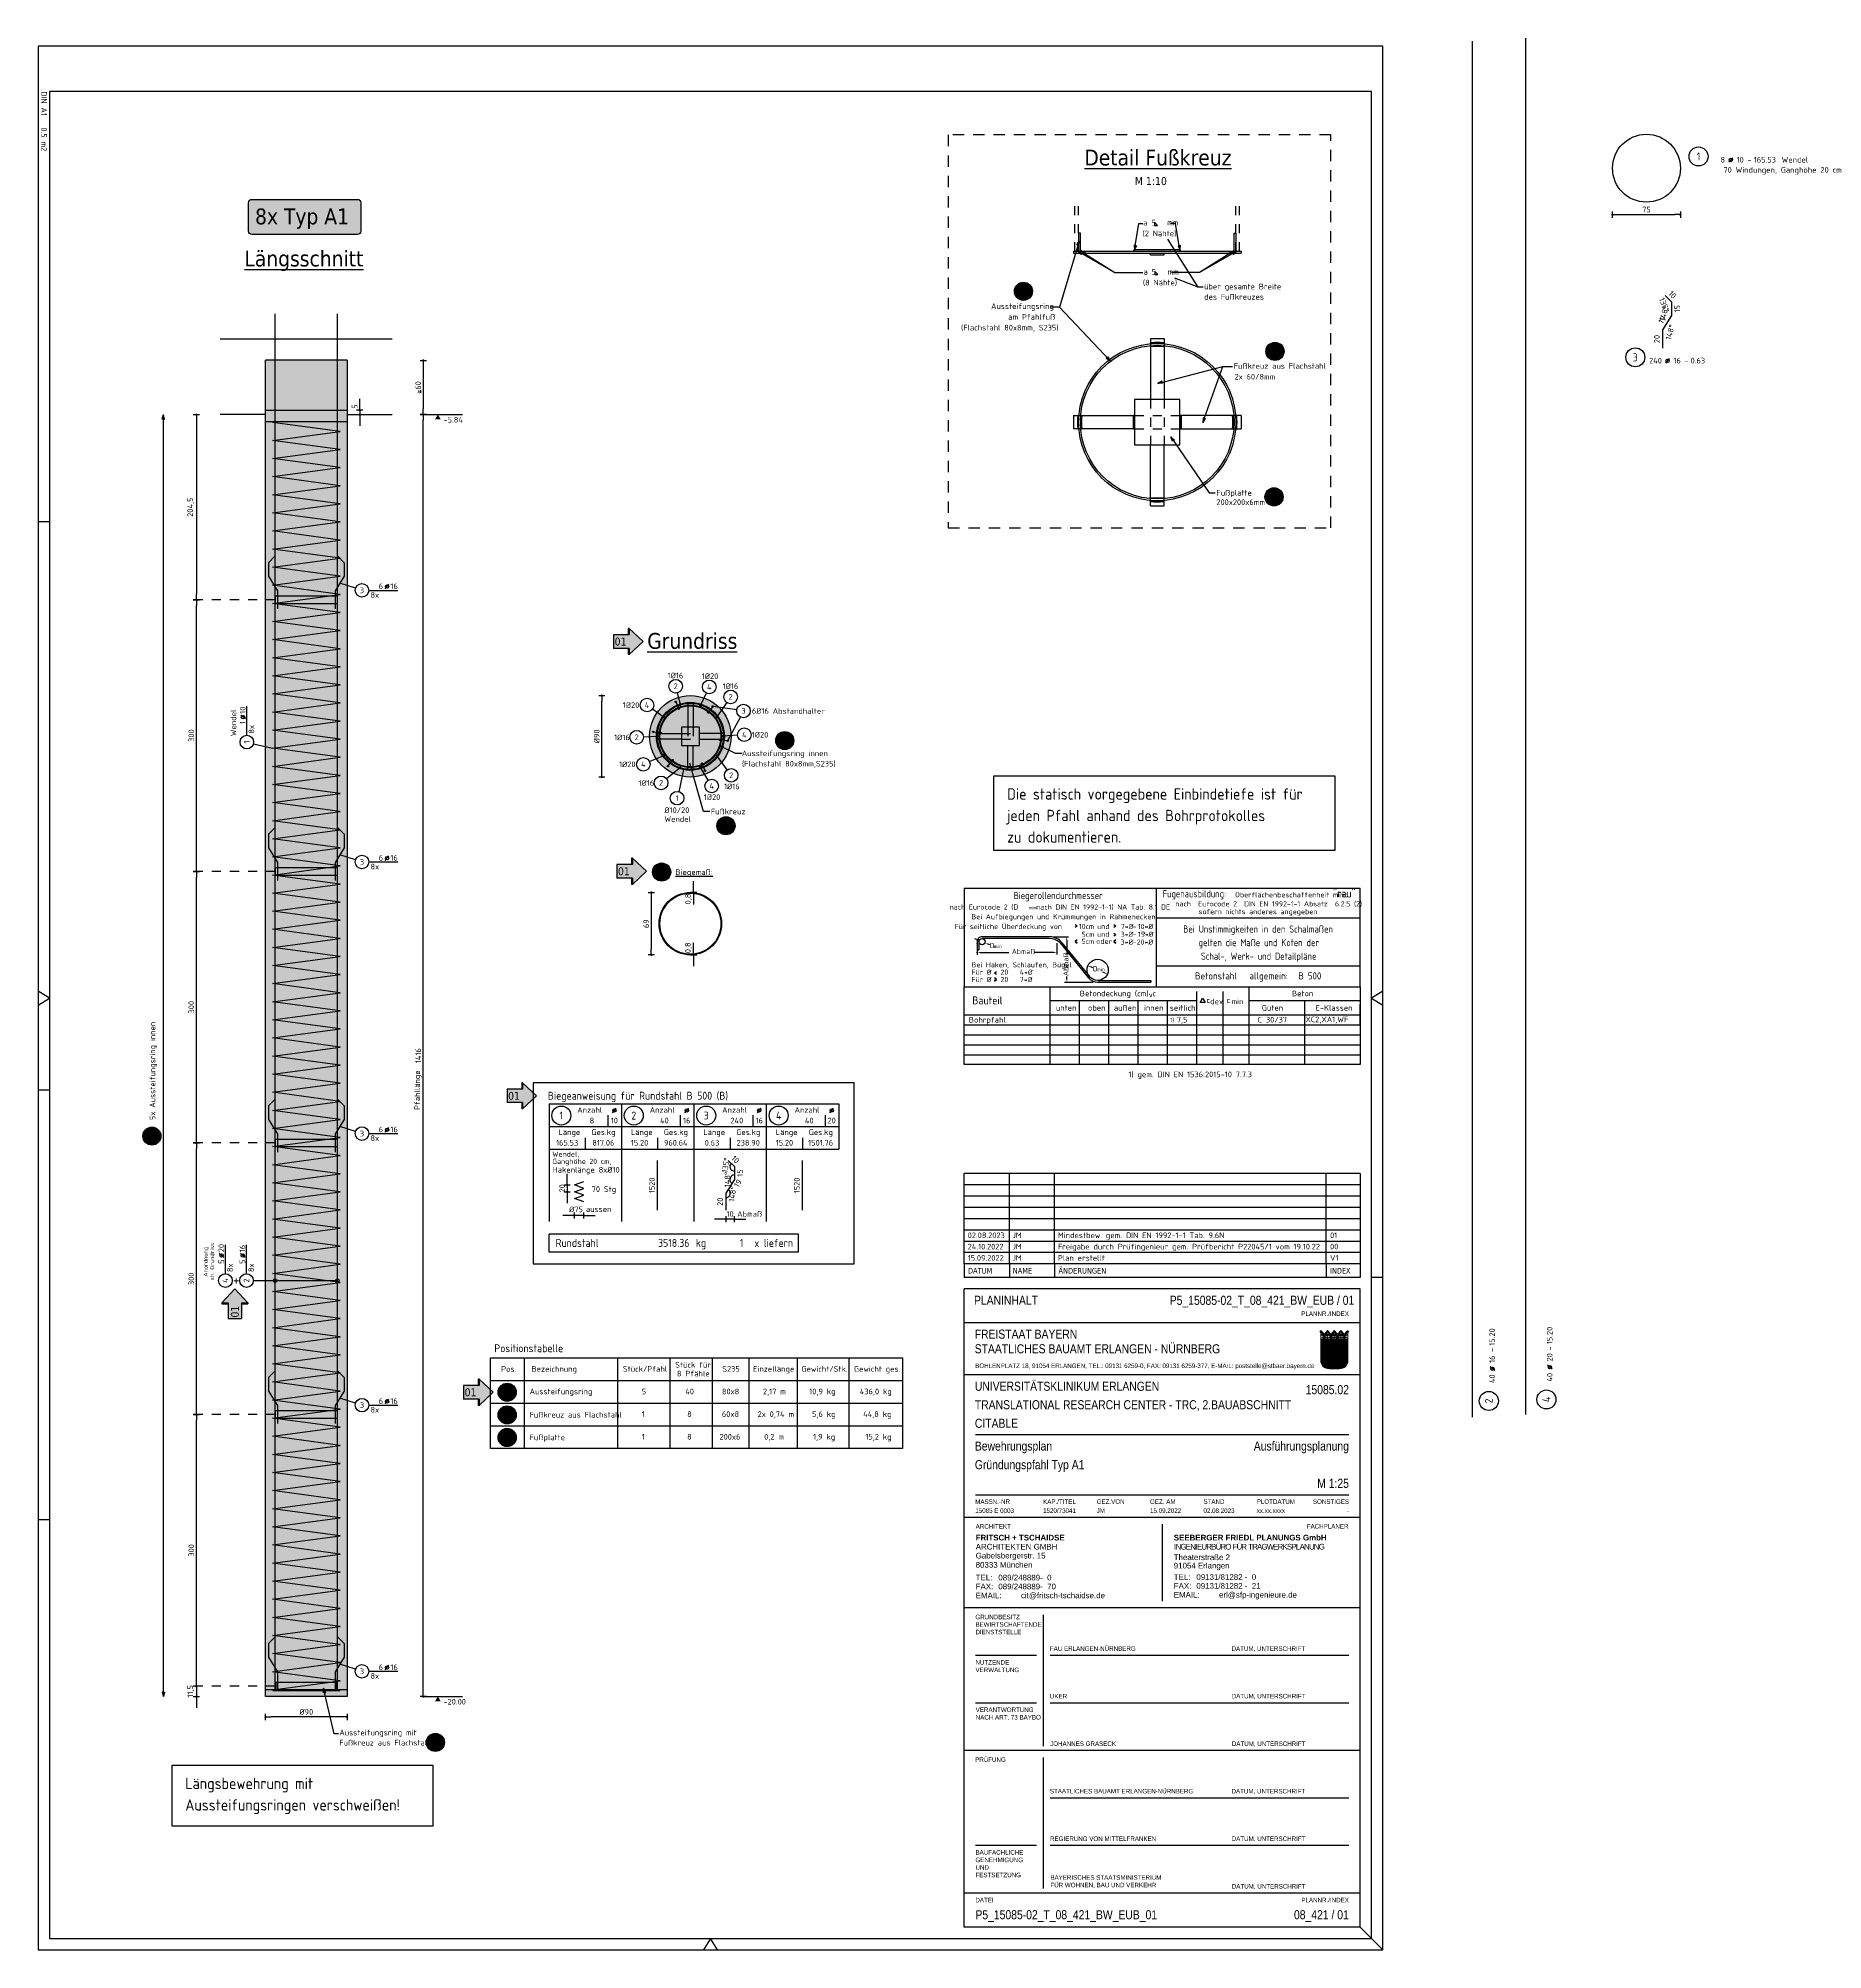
# Model space of a CAD drawing. Extents: x 14.6 to 34.3, y -1.7 to 19.5.
import ezdxf
from ezdxf.enums import TextEntityAlignment as Align

# ---------------------------------------------------------------- set-up
doc = ezdxf.new("R2010")
doc.units = 0
doc.header["$LTSCALE"] = 0.25
for name, pattern in [('AUSGEZOGEN', [1000.01, 1000, 0.01]), ('DASHDOT2', [0.5, 0.25, -0.125, 0, -0.125]), ('DOT', [0.175, 0.05, -0.125]), ('PUNKT', [0.175, 0.05, -0.125]), ('STRICHLINIE', [0.75, 0.5, -0.25])]:
    doc.linetypes.add(name, pattern=pattern)
for name, color, linetype in [('1__LINE_ACI_7', 7, 'Continuous'), ('40 A Plankopf Text F+T', 7, 'Continuous'), ('ACHSEN', 7, 'Continuous'), ('BET-ANS', 7, 'Continuous'), ('BETON', 7, 'Continuous'), ('DETAIL', 7, 'Continuous'), ('DRUEBER', 7, 'Continuous'), ('grau_hell', 7, 'Continuous'), ('grau_mittel', 7, 'Continuous'), ('HILFE', 7, 'Continuous'), ('index', 7, 'Continuous'), ('koten', 7, 'Continuous'), ('MASSE', 7, 'Continuous'), ('OBJEKT', 7, 'Continuous'), ('POS', 7, 'Continuous'), ('RAHMEN', 7, 'Continuous'), ('RND', 7, 'Continuous'), ('RND_BILD', 7, 'Continuous'), ('STAHL', 7, 'Continuous'), ('STEMPEL', 7, 'Continuous'), ('TEXT', 7, 'Continuous')]:
    doc.layers.add(name, color=color, linetype=linetype)
doc.layers.add('NOPLOT', color=7, linetype='Continuous', plot=False)
doc.styles.add('ERSTELLTER_STIL_3', font='arial.ttf')
doc.styles.add('ERSTELLTER_STIL_4', font='arialbd.ttf')
doc.styles.add('helv', font='tahoma.ttf')
doc.styles.add('plankopf_ArialN', font='ARIALN.TTF')
doc.styles.add('txt', font='isocp.shx')
doc.linetypes.add('ZICKZACK', pattern='A,0.0001,-0.2,[131,ltypeshp.shx,S=0.2,R=0,X=-0.2,Y=0],-0.4,[131,ltypeshp.shx,S=0.2,R=180,X=0.2,Y=0],-0.2', length=0.8001)
doc.dimstyles.new('DOT_I', dxfattribs={"dimscale": 0.25, "dimtxt": 0.25, "dimasz": 0.25, "dimexe": 0.1, "dimexo": 0.3, "dimgap": 0.1, "dimtad": 1, "dimdec": 3, "dimzin": 3, "dimtxsty": 'txt', "dimblk": 'DOT', "dimblk1": 'DOT', "dimblk2": 'DOT', "dimsah": 1, "dimcen": 0.1, "dimse1": 1, "dimse2": 1, "dimazin": 0, "dimtfac": 1, "dimtdec": 4, "dimtix": 1, "dimtmove": 2, "dimatfit": 3, "dimfxl": 0, "dimtvp": 1, "dimtolj": 1, "dimtzin": 0, "dimarcsym": 0})
pattern_1 = [(0, (-322.07857, -163.97815), (8e-17, 0.254), [])]

# ---------------------------------------------------------------- blocks, each defined once
blk = doc.blocks.new('DINA1')
at = {"layer": 'RAHMEN'}
for p, q in [((0, 59.4), (0, 0)), ((84.1, 59.4), (0, 59.4)), ((84.1, 0), (84.1, 59.4)), ((0, 0), (84.1, 0))]:
    blk.add_line(p, q, dxfattribs=at)
at = {"layer": 'RAHMEN', "color": 7, "linetype": 'Continuous'}
for p, q in [((41.74, 59.4), (42.05, 58.9)), ((42.05, 58.9), (42.36, 59.4)), ((84.1, 30.01), (83.6, 29.7)), ((83.6, 29.7), (84.1, 29.39)), ((42.05, 0.5), (41.74, 0)), ((42.36, 0), (42.05, 0.5))]:
    blk.add_line(p, q, dxfattribs=at)
at = {"layer": 'RAHMEN', "color": 5}
for p, q in [((2, 58.9), (2, 0.5)), ((83.6, 58.9), (2, 58.9)), ((83.6, 0.5), (83.6, 58.9)), ((2, 0.5), (83.6, 0.5))]:
    blk.add_line(p, q, dxfattribs=at)
at = {"layer": 'RAHMEN', "color": 7}
for p, q in [((21, 0), (21, 0.5)), ((46.1, 0), (46.1, 0.5)), ((65.1, 0.5), (65.1, 0))]:
    blk.add_line(p, q, dxfattribs=at)
at = {"layer": 'RAHMEN', "color": 7, "style": 'txt'}
blk.add_text('DIN A1   0.5 m2', height=0.25, dxfattribs=at).set_placement((1.989, 0.133))
blk = doc.blocks.new('Bundeslandwappen')
at = {"lineweight": 9, "true_color": 0xffffff}
for points in [[(-5.75, 16.5), (-5.98, 16.5), (-5.98, 16.29), (-5.75, 16.29)], [(-5.09, 15.68), (-5.31, 15.68), (-5.31, 15.47), (-5.09, 15.47)], [(-3.49, 15.68), (-3.71, 15.68), (-3.71, 15.47), (-3.49, 15.47)], [(-2.82, 16.5), (-3.05, 16.5), (-3.05, 16.29), (-2.82, 16.29)], [(-2.15, 15.68), (-2.38, 15.68), (-2.38, 15.47), (-2.15, 15.47)], [(-0.56, 15.68), (-0.78, 15.68), (-0.78, 15.47), (-0.56, 15.47)], [(0.11, 16.5), (-0.11, 16.5), (-0.11, 16.29), (0.11, 16.29)], [(0.78, 15.68), (0.56, 15.68), (0.56, 15.47), (0.78, 15.47)], [(2.38, 15.68), (2.15, 15.68), (2.15, 15.47), (2.38, 15.47)], [(3.05, 16.5), (2.82, 16.5), (2.82, 16.29), (3.05, 16.29)], [(3.71, 15.68), (3.49, 15.68), (3.49, 15.47), (3.71, 15.47)], [(5.31, 15.68), (5.09, 15.68), (5.09, 15.47), (5.31, 15.47)], [(5.98, 16.5), (5.75, 16.5), (5.75, 16.29), (5.98, 16.29)]]:
    blk.add_hatch(color=7, dxfattribs=at).paths.add_polyline_path(points)
at = {"true_color": 0xffffff}
for points in [[(-5.34, 12.59), (-5.7, 12.59), (-5.7, 12.19), (-5.07, 11.96)], [(-3.57, 8.42), (-5.7, 9.18), (-5.7, 6.17), (-2.07, 4.88)], [(-1.42, 10.67), (-5.07, 11.96), (-3.57, 8.42), (0.08, 7.13)], [(0.86, 12.59), (-2.24, 12.59), (-1.42, 10.67), (2.23, 9.38)], [(3.96, 12.59), (1.66, 12.59), (4.37, 11.63)], [(5.7, 8.15), (2.23, 9.38), (3.73, 5.84), (5.7, 5.14)], [(5.7, 11.16), (4.37, 11.63), (5.7, 8.5)], [(-5.7, 6.14), (-5.7, 3.7, 0.041392), (-5.65, 3.14), (-4.21, 2.63)], [(-0.56, 1.34), (-4.21, 2.63), (-3.29, 0.45, 0.073774), (-2.3, 0.3), (-0.12, 0.3)], [(1.58, 3.59), (-2.07, 4.88), (-0.56, 1.34), (2.36, 0.3, 0.043654), (2.95, 0.36)], [(3.73, 5.84), (0.08, 7.13), (1.58, 3.59), (5.23, 2.29)]]:
    blk.add_hatch(color=7, dxfattribs=at).paths.add_polyline_path(points)
at = {"lineweight": 9}
h = blk.add_hatch(dxfattribs=at)
h.set_pattern_fill('ANSI31', color=256, scale=0.08, angle=315, style=0)
h.set_pattern_definition(pattern_1)
h.paths.add_polyline_path([(-5.07, 11.96), (-5.7, 12.19), (-5.7, 9.18), (-3.57, 8.42)])
h = blk.add_hatch(dxfattribs=at)
h.set_pattern_fill('ANSI31', color=256, scale=0.08, angle=315, style=0)
h.set_pattern_definition(pattern_1)
h.paths.add_polyline_path([(-2.24, 12.59), (-5.34, 12.59), (-5.07, 11.96), (-1.42, 10.67)])
h = blk.add_hatch(dxfattribs=at)
h.set_pattern_fill('ANSI31', color=256, scale=0.08, angle=315, style=0)
h.set_pattern_definition(pattern_1)
h.paths.add_polyline_path([(2.23, 9.38), (-1.42, 10.67), (0.08, 7.13), (3.73, 5.84)])
h = blk.add_hatch(dxfattribs=at)
h.set_pattern_fill('ANSI31', color=256, scale=0.08, angle=315, style=0)
h.set_pattern_definition(pattern_1)
h.paths.add_polyline_path([(4.37, 11.63), (1.66, 12.59), (0.86, 12.59), (2.23, 9.38), (5.7, 8.15), (5.7, 8.5)])
h = blk.add_hatch(dxfattribs=at)
h.set_pattern_fill('ANSI31', color=256, scale=0.08, angle=315, style=0)
h.set_pattern_definition(pattern_1)
h.paths.add_polyline_path([(5.7, 12.59), (3.96, 12.59), (4.37, 11.63), (5.7, 11.16)])
h = blk.add_hatch(dxfattribs=at)
h.set_pattern_fill('ANSI31', color=256, scale=0.08, angle=315, style=0)
h.set_pattern_definition(pattern_1)
h.paths.add_polyline_path([(-2.07, 4.88), (-5.7, 6.17), (-5.7, 6.14), (-4.21, 2.63), (-0.56, 1.34)])
h = blk.add_hatch(dxfattribs=at)
h.set_pattern_fill('ANSI31', color=256, scale=0.08, angle=315, style=0)
h.set_pattern_definition(pattern_1)
h.paths.add_polyline_path([(-4.21, 2.63), (-5.65, 3.14, 0.285055), (-3.29, 0.45)])
h = blk.add_hatch(dxfattribs=at)
h.set_pattern_fill('ANSI31', color=256, scale=0.08, angle=315, style=0)
h.set_pattern_definition(pattern_1)
h.paths.add_polyline_path([(0.08, 7.13), (-3.57, 8.42), (-2.07, 4.88), (1.58, 3.59)])
h = blk.add_hatch(dxfattribs=at)
h.set_pattern_fill('ANSI31', color=256, scale=0.08, angle=315, style=0)
h.set_pattern_definition(pattern_1)
h.paths.add_polyline_path([(-0.56, 1.34), (-0.12, 0.3), (2.3, 0.3, 0.004354), (2.36, 0.3)])
h = blk.add_hatch(dxfattribs=at)
h.set_pattern_fill('ANSI31', color=256, scale=0.08, angle=315, style=0)
h.set_pattern_definition(pattern_1)
h.paths.add_polyline_path([(5.31, 2.11), (5.23, 2.29), (1.58, 3.59), (2.95, 0.36, 0.22704)])
h = blk.add_hatch(dxfattribs=at)
h.set_pattern_fill('ANSI31', color=256, scale=0.08, angle=315, style=0)
h.set_pattern_definition(pattern_1)
h.paths.add_polyline_path([(5.7, 5.14), (3.73, 5.84), (5.23, 2.29), (5.37, 2.24, 0.111178), (5.7, 3.7)])
for p, q in [((-6, 16.1), (-6, 3.7)), ((-6, 13.29), (6, 13.29)), ((-6, 12.94), (6, 12.94)), ((-5.7, 12.59), (-5.7, 3.7)), ((-5.7, 12.59), (5.7, 12.59)), ((-5.7, 12.19), (5.7, 8.15)), ((-5.7, 9.18), (5.7, 5.14)), ((-5.64, 14.97), (-5.64, 15.18)), ((-5.61, 16.59), (-5.62, 16.68)), ((-5.34, 12.59), (-0.12, 0.3)), ((-5.33, 15.19), (-5.33, 15.05)), ((-4.68, 14.54), (-5.26, 14.54)), ((-4.12, 14.54), (-3.54, 14.54)), ((-3.47, 15.19), (-3.47, 15.05)), ((-3.36, 13.9), (-2.93, 14.17)), ((-2.93, 13.63), (-3.36, 13.9)), ((-3.19, 16.59), (-3.18, 16.67)), ((-3.16, 14.97), (-3.16, 15.18)), ((-2.93, 15.58), (-2.93, 14.47)), ((-2.93, 14.17), (-2.5, 13.9)), ((-2.5, 13.9), (-2.93, 13.63)), ((-2.71, 14.97), (-2.71, 15.18)), ((-2.68, 16.59), (-2.69, 16.67)), ((-2.4, 15.19), (-2.4, 15.05)), ((-1.74, 14.54), (-2.32, 14.54)), ((-2.24, 12.59), (2.95, 0.36)), ((-1.19, 14.54), (-0.61, 14.54)), ((-0.54, 15.19), (-0.54, 15.05)), ((0, 14.17), (-0.43, 13.9)), ((-0.43, 13.9), (0, 13.63)), ((-0.25, 16.59), (-0.24, 16.67)), ((-0.22, 14.97), (-0.22, 15.18)), ((0, 15.58), (0, 14.47)), ((0.43, 13.9), (0, 14.17)), ((0, 13.63), (0.43, 13.9)), ((0.22, 14.97), (0.22, 15.18)), ((0.25, 16.59), (0.24, 16.67)), ((0.54, 15.19), (0.54, 15.05)), ((1.19, 14.54), (0.61, 14.54)), ((0.86, 12.59), (5.31, 2.11)), ((1.66, 12.59), (5.7, 11.16)), ((1.74, 14.54), (2.32, 14.54)), ((2.4, 15.19), (2.4, 15.05)), ((2.93, 14.17), (2.5, 13.9)), ((2.5, 13.9), (2.93, 13.63)), ((2.68, 16.59), (2.69, 16.67)), ((2.71, 14.97), (2.71, 15.18)), ((2.93, 15.58), (2.93, 14.47)), ((3.36, 13.9), (2.93, 14.17)), ((2.93, 13.63), (3.36, 13.9)), ((3.16, 14.97), (3.16, 15.18)), ((3.19, 16.59), (3.18, 16.67)), ((3.47, 15.19), (3.47, 15.05)), ((4.12, 14.54), (3.54, 14.54)), ((3.96, 12.59), (5.7, 8.5)), ((4.68, 14.54), (5.26, 14.54)), ((5.33, 15.19), (5.33, 15.05)), ((5.61, 16.59), (5.62, 16.68)), ((5.64, 14.97), (5.64, 15.18)), ((5.7, 3.7), (5.7, 12.59)), ((6, 3.7), (6, 16.1)), ((-5.7, 6.17), (5.37, 2.24)), ((-5.7, 6.14), (-3.29, 0.45)), ((-5.66, 3.14), (2.36, 0.3)), ((-2.3, 0.3), (2.3, 0.3)), ((-2.3, 0), (2.3, 0))]:
    blk.add_line(p, q, dxfattribs=at)
for points in [[(-5.75, 16.29), (-5.98, 16.29), (-5.98, 16.5), (-5.75, 16.5)], [(-5.09, 15.47), (-5.31, 15.47), (-5.31, 15.68), (-5.09, 15.68)], [(-4.07, 13.71), (-4.83, 13.71), (-4.83, 14.1), (-4.07, 14.1)], [(-3.71, 15.47), (-3.49, 15.47), (-3.49, 15.68), (-3.71, 15.68)], [(-2.82, 16.29), (-3.05, 16.29), (-3.05, 16.5), (-2.82, 16.5)], [(-2.15, 15.47), (-2.38, 15.47), (-2.38, 15.68), (-2.15, 15.68)], [(-1.8, 13.71), (-1.04, 13.71), (-1.04, 14.1), (-1.8, 14.1)], [(-0.78, 15.47), (-0.56, 15.47), (-0.56, 15.68), (-0.78, 15.68)], [(0.11, 16.29), (-0.11, 16.29), (-0.11, 16.5), (0.11, 16.5)], [(0.78, 15.47), (0.56, 15.47), (0.56, 15.68), (0.78, 15.68)], [(1.8, 13.71), (1.04, 13.71), (1.04, 14.1), (1.8, 14.1)], [(2.15, 15.47), (2.38, 15.47), (2.38, 15.68), (2.15, 15.68)], [(3.05, 16.29), (2.82, 16.29), (2.82, 16.5), (3.05, 16.5)], [(3.71, 15.47), (3.49, 15.47), (3.49, 15.68), (3.71, 15.68)], [(4.07, 13.71), (4.83, 13.71), (4.83, 14.1), (4.07, 14.1)], [(5.09, 15.47), (5.31, 15.47), (5.31, 15.68), (5.09, 15.68)], [(5.75, 16.29), (5.98, 16.29), (5.98, 16.5), (5.75, 16.5)]]:
    blk.add_lwpolyline(points, close=True, dxfattribs=at)
for centre in [(-5.28, 13.9), (-3.71, 13.9), (-2.2, 13.9), (-0.68, 13.9), (0.68, 13.9), (2.2, 13.9), (3.71, 13.9), (5.28, 13.9)]:
    blk.add_circle(centre, 0.123, dxfattribs=at)
for centre, radius, start, end in [((-5.89, 16.45), 0.362, 44.66814, 253.11831), ((-5.67, 16.67), 0.05, 6.6615, 44.66814), ((-5.49, 15.18), 0.157, 3.2756, 179.55206), ((-5.19, 14.99), 0.453, 182.83284, 261.30427), ((-5.56, 16.59), 0.05, 186.6615, 265.62087), ((-5.42, 15.99), 0.179, 74.78828, 15.13561), ((-5.59, 16.26), 0.281, 346.02321, 85.62087), ((-5.36, 16.21), 0.05, 254.78828, 346.02321), ((-5.26, 15.23), 0.191, 249.63581, 3.08566), ((-5.2, 16.05), 0.05, 93.06329, 195.13561), ((-5.19, 15.87), 0.224, 350.95424, 93.06329), ((-5.02, 15.24), 0.05, 82.94673, 183.08566), ((-4.99, 15.54), 0.249, 262.94673, 77.88554), ((-4.92, 15.83), 0.05, 170.95424, 257.88554), ((-4.62, 14.89), 0.224, 71.40005, 0), ((-4.71, 14.85), 0.312, 275.96495, 353.97732), ((-4.4, 15.24), 0.208, 317.07745, 222.92255), ((-4.18, 14.89), 0.224, 180, 108.59995), ((-4.09, 14.85), 0.312, 186.02268, 264.03505), ((-3.81, 15.54), 0.249, 102.11446, 277.05327), ((-3.88, 15.83), 0.05, 282.11446, 9.04576), ((-3.61, 15.87), 0.224, 86.93671, 189.04576), ((-3.78, 15.24), 0.05, 356.91434, 97.05327), ((-3.54, 15.23), 0.191, 176.91434, 290.36419), ((-3.6, 16.05), 0.05, 344.86439, 86.93671), ((-3.38, 15.99), 0.179, 164.86439, 105.21172), ((-3.61, 14.99), 0.453, 278.69573, 357.16716), ((-3.21, 16.26), 0.281, 94.37913, 193.97679), ((-3.44, 16.21), 0.05, 193.97679, 285.21172), ((-3.31, 15.18), 0.157, 0.44794, 176.7244), ((-3.24, 16.59), 0.05, 274.37913, 353.3385), ((-3.13, 16.67), 0.05, 155.22882, 173.3385), ((-2.93, 16.58), 0.264, 24.0166, 155.34093), ((-2.55, 15.18), 0.157, 3.2756, 179.55206), ((-2.26, 14.99), 0.453, 182.83284, 261.30427), ((-2.74, 16.66), 0.05, 6.6615, 24.0166), ((-2.63, 16.59), 0.05, 186.6615, 265.62087), ((-2.49, 15.99), 0.179, 74.78828, 15.13561), ((-2.65, 16.26), 0.281, 346.02321, 85.62087), ((-2.43, 16.21), 0.05, 254.78828, 346.02321), ((-2.33, 15.23), 0.191, 249.63581, 3.08566), ((-2.27, 16.05), 0.05, 93.06329, 195.13561), ((-2.26, 15.87), 0.224, 350.95424, 93.06329), ((-2.09, 15.24), 0.05, 82.94673, 183.08566), ((-2.05, 15.54), 0.249, 262.94673, 77.88554), ((-1.99, 15.83), 0.05, 170.95424, 257.88554), ((-1.69, 14.89), 0.224, 71.40005, 0), ((-1.78, 14.85), 0.312, 275.96495, 353.97732), ((-1.47, 15.24), 0.208, 317.07745, 222.92255), ((-1.24, 14.89), 0.224, 180, 108.59995), ((-1.16, 14.85), 0.312, 186.02268, 264.03505), ((-0.88, 15.54), 0.249, 102.11446, 277.05327), ((-0.94, 15.83), 0.05, 282.11446, 9.04576), ((-0.67, 15.87), 0.224, 86.93671, 189.04576), ((-0.84, 15.24), 0.05, 356.91434, 97.05327), ((-0.6, 15.23), 0.191, 176.91434, 290.36419), ((-0.66, 16.05), 0.05, 344.86439, 86.93671), ((-0.44, 15.99), 0.179, 164.86439, 105.21172), ((-0.68, 14.99), 0.453, 278.69573, 357.16716), ((-0.28, 16.26), 0.281, 94.37913, 193.97679), ((-0.5, 16.21), 0.05, 193.97679, 285.21172), ((-0.38, 15.18), 0.157, 0.44794, 176.7244), ((-0.3, 16.59), 0.05, 274.37913, 353.3385), ((0, 16.58), 0.264, 24.0166, 155.34093), ((-0.19, 16.67), 0.05, 155.22882, 173.3385), ((0.38, 15.18), 0.157, 3.2756, 179.55206), ((0.68, 14.99), 0.453, 182.83284, 261.30427), ((0.19, 16.66), 0.05, 6.6615, 24.0166), ((0.3, 16.59), 0.05, 186.6615, 265.62087), ((0.44, 15.99), 0.179, 74.78828, 15.13561), ((0.28, 16.26), 0.281, 346.02321, 85.62087), ((0.5, 16.21), 0.05, 254.78828, 346.02321), ((0.6, 15.23), 0.191, 249.63581, 3.08566), ((0.66, 16.05), 0.05, 93.06329, 195.13561), ((0.67, 15.87), 0.224, 350.95424, 93.06329), ((0.84, 15.24), 0.05, 82.94673, 183.08566), ((0.88, 15.54), 0.249, 262.94673, 77.88554), ((0.94, 15.83), 0.05, 170.95424, 257.88554), ((1.24, 14.89), 0.224, 71.40005, 0), ((1.16, 14.85), 0.312, 275.96495, 353.97732), ((1.47, 15.24), 0.208, 317.07745, 222.92255), ((1.69, 14.89), 0.224, 180, 108.59995), ((1.78, 14.85), 0.312, 186.02268, 264.03505), ((2.05, 15.54), 0.249, 102.11446, 277.05327), ((1.99, 15.83), 0.05, 282.11446, 9.04576), ((2.26, 15.87), 0.224, 86.93671, 189.04576), ((2.09, 15.24), 0.05, 356.91434, 97.05327), ((2.33, 15.23), 0.191, 176.91434, 290.36419), ((2.27, 16.05), 0.05, 344.86439, 86.93671), ((2.49, 15.99), 0.179, 164.86439, 105.21172), ((2.26, 14.99), 0.453, 278.69573, 357.16716), ((2.65, 16.26), 0.281, 94.37913, 193.97679), ((2.43, 16.21), 0.05, 193.97679, 285.21172), ((2.55, 15.18), 0.157, 0.44794, 176.7244), ((2.63, 16.59), 0.05, 274.37913, 353.3385), ((2.93, 16.58), 0.264, 24.0166, 155.34093), ((2.74, 16.67), 0.05, 155.22882, 173.3385), ((3.31, 15.18), 0.157, 3.2756, 179.55206), ((3.61, 14.99), 0.453, 182.83284, 261.30427), ((3.13, 16.66), 0.05, 6.6615, 24.0166), ((3.24, 16.59), 0.05, 186.6615, 265.62087), ((3.38, 15.99), 0.179, 74.78828, 15.13561), ((3.21, 16.26), 0.281, 346.02321, 85.62087), ((3.44, 16.21), 0.05, 254.78828, 346.02321), ((3.54, 15.23), 0.191, 249.63581, 3.08566), ((3.6, 16.05), 0.05, 93.06329, 195.13561), ((3.61, 15.87), 0.224, 350.95424, 93.06329), ((3.78, 15.24), 0.05, 82.94673, 183.08566), ((3.81, 15.54), 0.249, 262.94673, 77.88554), ((3.88, 15.83), 0.05, 170.95424, 257.88554), ((4.18, 14.89), 0.224, 71.40005, 0), ((4.09, 14.85), 0.312, 275.96495, 353.97732), ((4.4, 15.24), 0.208, 317.07745, 222.92255), ((4.62, 14.89), 0.224, 180, 108.59995), ((4.71, 14.85), 0.312, 186.02268, 264.03505), ((4.99, 15.54), 0.249, 102.11446, 277.05327), ((4.92, 15.83), 0.05, 282.11446, 9.04576), ((5.19, 15.87), 0.224, 86.93671, 189.04576), ((5.02, 15.24), 0.05, 356.91434, 97.05327), ((5.26, 15.23), 0.191, 176.91434, 290.36419), ((5.2, 16.05), 0.05, 344.86439, 86.93671), ((5.42, 15.99), 0.179, 164.86439, 105.21172), ((5.19, 14.99), 0.453, 278.69573, 357.16716), ((5.59, 16.26), 0.281, 94.37913, 193.97679), ((5.36, 16.21), 0.05, 193.97679, 285.21172), ((5.49, 15.18), 0.157, 0.44794, 176.7244), ((5.56, 16.59), 0.05, 274.37913, 353.3385), ((5.67, 16.67), 0.05, 135.33186, 173.3385), ((5.89, 16.45), 0.362, 286.88169, 135.33186), ((-2.3, 3.7), 3.7, 180, 270), ((-2.3, 3.7), 3.4, 180, 270), ((2.3, 3.7), 3.7, 270, 0), ((2.3, 3.7), 3.4, 270, 0)]:
    blk.add_arc(centre, radius, start, end, dxfattribs=at)
blk = doc.blocks.new('Plankopf_PU')
for p, q in [((-18.5, 25.4), (-18.5, 27.7)), ((-1, 27.7), (-18.5, 27.7)), ((-1, 27.7), (-18.5, 27.7)), ((-1, 25.4), (-1, 27.7)), ((-1, 25.4), (-18.5, 25.4)), ((-1, 25.4), (-18.5, 25.4)), ((-18.5, 19.1), (-18.5, 25.4)), ((-1, 19.1), (-1, 25.4)), ((-1.5, 22.75), (-18, 22.75)), ((-18, 20.1), (-1.5, 20.1)), ((-18.5, 15.1), (-18.5, 19.1)), ((-1, 19.1), (-18.5, 19.1)), ((-9.75, 18.8), (-9.75, 15.4)), ((-1, 15.1), (-1, 19.1)), ((-1, 15.1), (-18.5, 15.1)), ((-1, 15.1), (-18.5, 15.1)), ((-18.5, 8.8), (-18.5, 15.1)), ((-15, 9), (-15, 14.8)), ((-1, 8.8), (-1, 15.1)), ((-15.3, 13), (-18, 13)), ((-1.5, 13), (-14.7, 13)), ((-15.3, 10.9), (-18, 10.9)), ((-1.5, 10.9), (-14.7, 10.9)), ((-18.5, 2.5), (-18.5, 8.8)), ((-1, 8.8), (-18.5, 8.8)), ((-15, 2.7), (-15, 8.5)), ((-1, 2.5), (-1, 8.8)), ((-1.5, 6.7), (-14.7, 6.7)), ((-15.3, 4.6), (-18, 4.6)), ((-1.5, 4.6), (-14.7, 4.6)), ((-1, 2.5), (-18.5, 2.5)), ((-18.5, 1), (-18.5, 2.5)), ((-1, 2.5), (-18.5, 2.5)), ((-1, 1), (-1, 2.5)), ((-1, 1), (-18.5, 1))]:
    blk.add_line(p, q)
at = {"xscale": 0.1, "yscale": 0.1, "zscale": 0.1}
blk.add_blockref('Bundeslandwappen', (-2.148, 25.669), dxfattribs=at)
at = {"linetype": 'AUSGEZOGEN', "lineweight": 35, "style": 'plankopf_ArialN'}
for s, height, p in [('FREISTAAT BAYERN', 0.4, (-18.032, 27.401)), ('PRÜFUNG', 0.2, (-18.013, 8.5))]:
    blk.add_text(s, height=height, dxfattribs=at).set_placement(p, align=Align.TOP_LEFT)
blk.add_text('STAATLICHES BAUAMT ERLANGEN - NÜRNBERG', height=0.4, dxfattribs=at).set_placement((-18.032, 26.552), align=Align.MIDDLE_LEFT)
at = {"style": 'plankopf_ArialN'}
for s, p in [('BOHLENPLATZ 18, 91054 ERLANGEN, TEL.: 09131 6259-0, FAX: 09131 6259-377, E-MAIL: poststelle@stbaer.bayern.de', (-18.012, 25.702)), ('MASSN.-NR', (-18.011, 19.698)), ('KAP./TITEL', (-15.01, 19.698)), ('GEZ.VON', (-12.644, 19.7)), ('GEZ. AM', (-10.286, 19.7)), ('STAND', (-7.927, 19.702)), ('PLOTDATUM', (-5.574, 19.7)), ('FAU ERLANGEN-NÜRNBERG', (-14.712, 13.207)), ('DATUM, UNTERSCHRIFT', (-6.687, 13.207)), ('UKER', (-14.712, 11.107)), ('DATUM, UNTERSCHRIFT', (-6.68, 11.106)), ('JOHANNES GRASECK', (-14.7, 9.005)), ('DATUM, UNTERSCHRIFT', (-6.675, 9.005)), ('STAATLICHES BAUAMT ERLANGEN-NÜRNBERG', (-14.712, 6.907)), ('DATUM, UNTERSCHRIFT', (-6.687, 6.907)), ('REGIERUNG VON MITTELFRANKEN', (-14.705, 4.806)), ('DATUM, UNTERSCHRIFT', (-6.68, 4.806)), ('DATUM, UNTERSCHRIFT', (-6.675, 2.705)), ('DATEI', (-18.002, 2.095))]:
    blk.add_text(s, height=0.2, dxfattribs=at).set_placement(p)
for s, p in [('SONSTIGES', (-1.493, 19.7)), ('PLANNR./INDEX', (-1.501, 2.095))]:
    blk.add_text(s, height=0.2, dxfattribs=at).set_placement(p, align=Align.RIGHT)
at = {"linetype": 'AUSGEZOGEN', "lineweight": 35, "style": 'plankopf_ArialN'}
blk.add_text('ARCHITEKT', height=0.2, dxfattribs=at).set_placement((-17.989, 18.607))
blk.add_text('FACHPLANER', height=0.2, dxfattribs=at).set_placement((-1.52, 18.611), align=Align.RIGHT)
at = {"insert": (-5.574, 19.303), "char_height": 0.2, "attachment_point": 7, "style": 'plankopf_ArialN'}
blk.add_mtext('xx.xx.xxxx', dxfattribs=at)
at = {"char_height": 0.2, "attachment_point": 1, "style": 'plankopf_ArialN'}
for s, insert, width in [('GRUNDBESITZ\\PBEWIRTSCHAFTENDE DIENSTSTELLE', (-18, 14.804), 2.5), ('NUTZENDE^JVERWALTUNG', (-17.998, 12.8), 2.69843), ('VERANTWORTUNG  NACH ART. 73 BAYBO', (-17.988, 10.705), 2.68768), ('BAUFACHLICHE GENEHMIGUNG UND FESTSETZUNG', (-17.998, 4.404), 2.2311), ('BAYERISCHES STAATSMINISTERIUM ^JFÜR WOHNEN, BAU UND VERKEHR', (-14.689, 3.294), 9.29412)]:
    blk.add_mtext(s, dxfattribs=dict(at, insert=insert, width=width))
at = {"style": 'plankopf_ArialN'}
for tag, p in [('PROJEKTBEZEICHNUNGZ1', (-18.025, 24.578)), ('PROJEKTBEZEICHNUNGZ2', (-18.025, 23.761)), ('PROJEKTBEZEICHNUNGZ3', (-18.025, 22.941))]:
    blk.add_attdef(tag, text='', height=0.4, dxfattribs=at).set_placement(p, align=Align.BOTTOM_LEFT)
for tag, p in [('GEB.-NR', (-1.5, 24.946)), ('0.000X', (-1.507, 1.749))]:
    blk.add_attdef(tag, text='', height=0.4, dxfattribs=at).set_placement(p, align=Align.TOP_RIGHT)
for tag, p, height in [('PLANINHALTZ1', (-18.025, 22.055), 0.4), ('PLANINHALTZ2', (-18.025, 21.232), 0.4), ('PLANINHALTZ3', (-18.025, 20.409), 0.4), ('MASSN.-NR', (-18.005, 19.303), 0.2), ('KAPITEL/TITEL', (-15.01, 19.303), 0.2), ('GEZ_VON', (-12.644, 19.303), 0.2), ('GEZ_AM', (-10.286, 19.303), 0.2), ('STAND', (-7.927, 19.303), 0.2)]:
    blk.add_attdef(tag, p, '', height=height, dxfattribs=at)
for tag, height, p in [('PLANUNGSPHASE', 0.4, (-1.5, 22.055)), ('PROJEKTKATEGORIE', 0.4, (-1.5, 21.232)), ('MAßSTAB', 0.4, (-1.5, 20.409)), ('SONSTIGES', 0.2, (-1.5, 19.303))]:
    blk.add_attdef(tag, text='', height=height, dxfattribs=at).set_placement(p, align=Align.RIGHT)
at = {"layer": '40 A Plankopf Text F+T', "color": 7, "linetype": 'Continuous', "lineweight": 13, "char_height": 0.25, "attachment_point": 7}
for s, insert, style in [('\\A1;ARCHITEKTEN GMBH', (-17.988, 17.68), 'ERSTELLTER_STIL_3'), ('\\A1;FRITSCH + TSCHAIDSE ', (-17.988, 18.081), 'ERSTELLTER_STIL_4'), ('\\A1;SEEBERGER FRIEDL PLANUNGS GmbH', (-9.238, 18.081), 'ERSTELLTER_STIL_4'), ('\\A1;{\\T0.8;INGENIEURBÜRO FÜR TRAGWERKSPLANUNG}', (-9.238, 17.68), 'ERSTELLTER_STIL_3'), ('\\A1;80333 München', (-17.988, 16.879), 'ERSTELLTER_STIL_3'), ('\\A1;Gabelsbergerstr. 15', (-17.988, 17.212), 'ERSTELLTER_STIL_3'), ('\\A1;Theaterstraße 2', (-9.238, 17.212), 'ERSTELLTER_STIL_3'), ('\\A1;91054 Erlangen', (-9.238, 16.771), 'ERSTELLTER_STIL_3')]:
    blk.add_mtext(s, dxfattribs=dict(at, insert=insert, style=style))
at = {"layer": '40 A Plankopf Text F+T', "color": 7, "linetype": 'Continuous', "lineweight": 13, "char_height": 0.25, "attachment_point": 7, "line_spacing_factor": 0.945293, "style": 'ERSTELLTER_STIL_3'}
for s, insert in [('\\A1;TEL: ^I089/248889-  0\\PFAX: ^I089/248889-  70\\PEMAIL: ^Icit@fritsch-tschaidse.de', (-17.988, 15.481)), ('\\A1;TEL: ^I09131/81282 -  0\\PFAX: ^I09131/81282 -  21\\PEMAIL: ^Ierl@sfp-ingenieure.de', (-9.238, 15.481))]:
    blk.add_mtext(s, dxfattribs=dict(at, insert=insert))
blk = doc.blocks.new('Plankopf-ER')
at = {"layer": 'RAHMEN', "color": 7, "linetype": 'Continuous'}
for p, q in [((-0.5, 4.6), (-18, 4.6)), ((-18, 4.1), (-18, 4.6)), ((-16, 4.1), (-16, 4.6)), ((-14, 4.1), (-14, 4.6)), ((-2, 4.1), (-2, 4.6)), ((-0.5, 4.6), (-0.5, 4.1)), ((-0.5, 4.1), (-18, 4.1)), ((-18, 3.6), (-18, 4.1)), ((-0.5, 3.6), (-18, 3.6)), ((-18, 3.1), (-18, 3.6)), ((-16, 3.6), (-16, 4.1)), ((-16, 3.1), (-16, 3.6)), ((-14, 3.6), (-14, 4.1)), ((-14, 3.1), (-14, 3.6)), ((-2, 3.6), (-2, 4.1)), ((-2, 3.1), (-2, 3.6)), ((-0.5, 4.1), (-0.5, 3.6)), ((-0.5, 3.6), (-0.5, 3.1)), ((-0.5, 3.1), (-18, 3.1)), ((-18, 2.6), (-18, 3.1)), ((-0.5, 2.6), (-18, 2.6)), ((-18, 2.1), (-18, 2.6)), ((-16, 2.6), (-16, 3.1)), ((-16, 2.1), (-16, 2.6)), ((-14, 2.6), (-14, 3.1)), ((-14, 2.1), (-14, 2.6)), ((-2, 2.6), (-2, 3.1)), ((-2, 2.1), (-2, 2.6)), ((-0.5, 3.1), (-0.5, 2.6)), ((-0.5, 2.6), (-0.5, 2.1)), ((-0.5, 2.1), (-18, 2.1)), ((-18, 1.6), (-18, 2.1)), ((-16, 1.6), (-16, 2.1)), ((-14, 1.6), (-14, 2.1)), ((-2, 1.6), (-2, 2.1)), ((-0.5, 2.1), (-0.5, 1.6)), ((-0.5, 1.6), (-18, 1.6)), ((-18, 1.1), (-18, 1.6)), ((-0.5, 1.1), (-18, 1.1)), ((-18, 0.6), (-18, 1.1)), ((-16, 1.1), (-16, 1.6)), ((-16, 0.6), (-16, 1.1)), ((-14, 1.1), (-14, 1.6)), ((-14, 0.6), (-14, 1.1)), ((-2, 1.1), (-2, 1.6)), ((-2, 0.6), (-2, 1.1)), ((-0.5, 1.6), (-0.5, 1.1)), ((-0.5, 1.1), (-0.5, 0.6)), ((-0.5, 0.6), (-18, 0.6)), ((-18, 0.6), (-18, 0)), ((-0.5, 0), (-18, 0)), ((-16, 0.6), (-16, 0)), ((-14, 0.6), (-14, 0)), ((-2, 0.6), (-2, 0)), ((-0.5, 0.6), (-0.5, 0))]:
    blk.add_line(p, q, dxfattribs=at)
at = {"layer": 'RAHMEN', "color": 7, "linetype": 'Continuous', "style": 'txt'}
for tag, p in [('INDEX-D8', (-17.841, 4.242)), ('INDEX-N8', (-15.876, 4.242)), ('INDEX-X8', (-13.857, 4.242)), ('INDEX8', (-1.833, 4.242)), ('INDEX-D7', (-17.841, 3.742)), ('INDEX-D6', (-17.841, 3.242)), ('INDEX-N7', (-15.876, 3.742)), ('INDEX-N6', (-15.876, 3.242)), ('INDEX-X7', (-13.857, 3.742)), ('INDEX-X6', (-13.857, 3.242)), ('INDEX7', (-1.833, 3.742)), ('INDEX6', (-1.833, 3.242)), ('INDEX-D5', (-17.841, 2.742)), ('INDEX-N5', (-15.876, 2.742)), ('INDEX-X5', (-13.857, 2.742)), ('INDEX5', (-1.833, 2.742)), ('INDEX-D4', (-17.841, 2.242)), ('INDEX-D3', (-17.841, 1.742)), ('INDEX-N4', (-15.876, 2.242)), ('INDEX-N3', (-15.876, 1.742)), ('INDEX-X4', (-13.857, 2.242)), ('INDEX-X3', (-13.857, 1.742)), ('INDEX4', (-1.833, 2.242)), ('INDEX3', (-1.833, 1.742)), ('INDEX-D2', (-17.841, 1.242)), ('INDEX-D1', (-17.841, 0.742)), ('INDEX-N2', (-15.876, 1.242)), ('INDEX-N1', (-15.876, 0.742)), ('INDEX-X2', (-13.857, 1.242)), ('INDEX-X1', (-13.857, 0.742)), ('INDEX2', (-1.833, 1.242)), ('INDEX1', (-1.833, 0.742))]:
    blk.add_attdef(tag, p, '', height=0.25, dxfattribs=at)
at = {"layer": 'STEMPEL', "color": 7, "linetype": 'Continuous', "style": 'helv'}
for s, p in [('DATUM', (-17.833, 0.176)), ('NAME', (-15.853, 0.176)), ('ÄNDERUNGEN', (-13.833, 0.176))]:
    blk.add_text(s, height=0.25, dxfattribs=at).set_placement(p)
at = {"layer": 'STEMPEL', "color": 7, "linetype": 'Continuous', "style": 'helv', "width": 0.8}
blk.add_text('INDEX', height=0.25, dxfattribs=at).set_placement((-1.833, 0.176))
blk = doc.blocks.new('DOT')
at = {"layer": 'MASSE', "color": 7, "linetype": 'Continuous'}
for p, q in [((0, 0), (-1, 0)), ((0, 0.54), (0, -0.54))]:
    blk.add_line(p, q, dxfattribs=at)
at = {"layer": 'MASSE', "color": 7, "linetype": 'Continuous', "const_width": 0.2}
blk.add_lwpolyline([(-0.1, 0, 1), (0.1, 0, 1)], format="xyb", close=True, dxfattribs=at)
blk = doc.blocks.new('*D20')
at = {"layer": 'Defpoints', "color": 0, "linetype": 'AUSGEZOGEN', "transparency": 16777216}
for p in [(18.878, 15.295), (18.878, 15.295), (18.878, 1.135)]:
    blk.add_point(p, dxfattribs=at)
at = {"layer": 'MASSE', "color": 0, "linetype": 'AUSGEZOGEN', "lineweight": -2, "transparency": 16777216}
blk.add_line((18.878, 1.198), (18.878, 15.233), dxfattribs=at)
at = {"layer": 'MASSE', "color": 0, "linetype": 'AUSGEZOGEN', "lineweight": -2, "transparency": 16777216, "xscale": 0.0625, "yscale": 0.0625, "zscale": 0.0625}
for p, rotation in [((18.878, 15.295), 90), ((18.878, 1.135), 270)]:
    blk.add_blockref('DOT', p, dxfattribs=dict(at, rotation=rotation))
at = {"layer": 'MASSE', "color": 0, "linetype": 'AUSGEZOGEN', "transparency": 16777216, "insert": (18.822, 8.215), "char_height": 0.0625, "attachment_point": 5, "rotation": 90, "style": 'txt'}
blk.add_mtext('\\A1;1416', dxfattribs=at)
blk = doc.blocks.new('OKRD_U')
at = {"color": 0, "linetype": 'ByBlock'}
blk.add_solid([(-0.125, -0.202), (0.125, -0.202), (0, 0)], dxfattribs=at)
at = {"color": 0, "linetype": 'ByBlock', "style": 'txt'}
blk.add_attdef('OKRD', (0.25, -0.35), '', height=0.25, dxfattribs=at)
blk = doc.blocks.new('*D21')
at = {"layer": 'Defpoints', "color": 0, "linetype": 'AUSGEZOGEN', "transparency": 16777216}
for p in [(17.136, 0.91), (17.136, 0.91), (18.036, 0.91)]:
    blk.add_point(p, dxfattribs=at)
at = {"layer": 'MASSE', "color": 0, "linetype": 'AUSGEZOGEN', "lineweight": -2, "transparency": 16777216}
blk.add_line((17.974, 0.91), (17.199, 0.91), dxfattribs=at)
at = {"layer": 'MASSE', "color": 0, "linetype": 'AUSGEZOGEN', "lineweight": -2, "transparency": 16777216, "xscale": 0.0625, "yscale": 0.0625, "zscale": 0.0625, "rotation": 180}
blk.add_blockref('DOT', (17.136, 0.91), dxfattribs=at)
at = {"layer": 'MASSE', "color": 0, "linetype": 'AUSGEZOGEN', "lineweight": -2, "transparency": 16777216, "xscale": 0.0625, "yscale": 0.0625, "zscale": 0.0625}
blk.add_blockref('DOT', (18.036, 0.91), dxfattribs=at)
at = {"layer": 'MASSE', "color": 0, "linetype": 'AUSGEZOGEN', "transparency": 16777216, "insert": (17.586, 0.966), "char_height": 0.0625, "attachment_point": 5, "style": 'txt'}
blk.add_mtext('\\A1;%%C90', dxfattribs=at)
blk = doc.blocks.new('*D22')
at = {"layer": 'Defpoints', "color": 0, "linetype": 'AUSGEZOGEN', "transparency": 16777216}
for p in [(16.372, 1.25), (16.372, 1.135), (16.372, 1.135)]:
    blk.add_point(p, dxfattribs=at)
at = {"layer": 'MASSE', "color": 0, "linetype": 'AUSGEZOGEN', "lineweight": -2, "transparency": 16777216}
for p, q in [((16.372, 1.313), (16.372, 1.375)), ((16.372, 1.25), (16.372, 1.135)), ((16.372, 1.073), (16.372, 1.01))]:
    blk.add_line(p, q, dxfattribs=at)
at = {"layer": 'MASSE', "color": 0, "linetype": 'AUSGEZOGEN', "lineweight": -2, "transparency": 16777216, "xscale": 0.0625, "yscale": 0.0625, "zscale": 0.0625}
for p, rotation in [((16.372, 1.25), 270), ((16.372, 1.135), 90)]:
    blk.add_blockref('DOT', p, dxfattribs=dict(at, rotation=rotation))
at = {"layer": 'MASSE', "color": 0, "linetype": 'AUSGEZOGEN', "transparency": 16777216, "insert": (16.311, 1.193), "char_height": 0.0625, "attachment_point": 5, "rotation": 90, "style": 'txt'}
blk.add_mtext('\\A1;11,5', dxfattribs=at)
blk = doc.blocks.new('*D23')
at = {"layer": 'Defpoints', "color": 0, "linetype": 'AUSGEZOGEN', "ltscale": 0.1, "transparency": 16777216}
for p in [(18.176, 15.345), (18.176, 15.295), (18.176, 15.295)]:
    blk.add_point(p, dxfattribs=at)
at = {"layer": 'MASSE', "color": 0, "linetype": 'AUSGEZOGEN', "lineweight": -2, "ltscale": 0.1, "transparency": 16777216}
for p, q in [((18.176, 15.408), (18.176, 15.47)), ((18.176, 15.345), (18.176, 15.295)), ((18.176, 15.233), (18.176, 15.17))]:
    blk.add_line(p, q, dxfattribs=at)
at = {"layer": 'MASSE', "color": 0, "linetype": 'AUSGEZOGEN', "lineweight": -2, "ltscale": 0.1, "transparency": 16777216, "xscale": 0.0625, "yscale": 0.0625, "zscale": 0.0625}
for p, rotation in [((18.176, 15.345), 270), ((18.176, 15.295), 90)]:
    blk.add_blockref('DOT', p, dxfattribs=dict(at, rotation=rotation))
at = {"layer": 'MASSE', "color": 0, "linetype": 'AUSGEZOGEN', "ltscale": 0.1, "transparency": 16777216, "insert": (18.12, 15.385), "char_height": 0.0625, "attachment_point": 5, "rotation": 90, "style": 'txt'}
blk.add_mtext('\\A1;5', dxfattribs=at)
blk = doc.blocks.new('*D24')
at = {"layer": 'Defpoints', "color": 0, "linetype": 'AUSGEZOGEN', "transparency": 16777216}
for p in [(16.372, 4.25), (16.372, 4.25), (16.372, 1.25)]:
    blk.add_point(p, dxfattribs=at)
at = {"layer": 'MASSE', "color": 0, "linetype": 'AUSGEZOGEN', "lineweight": -2, "transparency": 16777216}
blk.add_line((16.372, 1.313), (16.372, 4.188), dxfattribs=at)
at = {"layer": 'MASSE', "color": 0, "linetype": 'AUSGEZOGEN', "lineweight": -2, "transparency": 16777216, "xscale": 0.0625, "yscale": 0.0625, "zscale": 0.0625}
for p, rotation in [((16.372, 4.25), 90), ((16.372, 1.25), 270)]:
    blk.add_blockref('DOT', p, dxfattribs=dict(at, rotation=rotation))
at = {"layer": 'MASSE', "color": 0, "linetype": 'AUSGEZOGEN', "transparency": 16777216, "insert": (16.316, 2.75), "char_height": 0.0625, "attachment_point": 5, "rotation": 90, "style": 'txt'}
blk.add_mtext('\\A1;300', dxfattribs=at)
blk = doc.blocks.new('*D25')
at = {"layer": 'Defpoints', "color": 0, "linetype": 'AUSGEZOGEN', "transparency": 16777216}
for p in [(16.372, 7.25), (16.372, 7.25), (16.372, 4.25)]:
    blk.add_point(p, dxfattribs=at)
at = {"layer": 'MASSE', "color": 0, "linetype": 'AUSGEZOGEN', "lineweight": -2, "transparency": 16777216}
blk.add_line((16.372, 4.313), (16.372, 7.188), dxfattribs=at)
at = {"layer": 'MASSE', "color": 0, "linetype": 'AUSGEZOGEN', "lineweight": -2, "transparency": 16777216, "xscale": 0.0625, "yscale": 0.0625, "zscale": 0.0625}
for p, rotation in [((16.372, 7.25), 90), ((16.372, 4.25), 270)]:
    blk.add_blockref('DOT', p, dxfattribs=dict(at, rotation=rotation))
at = {"layer": 'MASSE', "color": 0, "linetype": 'AUSGEZOGEN', "transparency": 16777216, "insert": (16.316, 5.75), "char_height": 0.0625, "attachment_point": 5, "rotation": 90, "style": 'txt'}
blk.add_mtext('\\A1;300', dxfattribs=at)
blk = doc.blocks.new('*D26')
at = {"layer": 'Defpoints', "color": 0, "linetype": 'AUSGEZOGEN', "transparency": 16777216}
for p in [(16.372, 10.25), (16.372, 10.25), (16.372, 7.25)]:
    blk.add_point(p, dxfattribs=at)
at = {"layer": 'MASSE', "color": 0, "linetype": 'AUSGEZOGEN', "lineweight": -2, "transparency": 16777216}
blk.add_line((16.372, 7.313), (16.372, 10.188), dxfattribs=at)
at = {"layer": 'MASSE', "color": 0, "linetype": 'AUSGEZOGEN', "lineweight": -2, "transparency": 16777216, "xscale": 0.0625, "yscale": 0.0625, "zscale": 0.0625}
for p, rotation in [((16.372, 10.25), 90), ((16.372, 7.25), 270)]:
    blk.add_blockref('DOT', p, dxfattribs=dict(at, rotation=rotation))
at = {"layer": 'MASSE', "color": 0, "linetype": 'AUSGEZOGEN', "transparency": 16777216, "insert": (16.316, 8.75), "char_height": 0.0625, "attachment_point": 5, "rotation": 90, "style": 'txt'}
blk.add_mtext('\\A1;300', dxfattribs=at)
blk = doc.blocks.new('*D27')
at = {"layer": 'Defpoints', "color": 0, "linetype": 'AUSGEZOGEN', "transparency": 16777216}
for p in [(16.372, 13.25), (16.372, 13.25), (16.372, 10.25)]:
    blk.add_point(p, dxfattribs=at)
at = {"layer": 'MASSE', "color": 0, "linetype": 'AUSGEZOGEN', "lineweight": -2, "transparency": 16777216}
blk.add_line((16.372, 10.313), (16.372, 13.188), dxfattribs=at)
at = {"layer": 'MASSE', "color": 0, "linetype": 'AUSGEZOGEN', "lineweight": -2, "transparency": 16777216, "xscale": 0.0625, "yscale": 0.0625, "zscale": 0.0625}
for p, rotation in [((16.372, 13.25), 90), ((16.372, 10.25), 270)]:
    blk.add_blockref('DOT', p, dxfattribs=dict(at, rotation=rotation))
at = {"layer": 'MASSE', "color": 0, "linetype": 'AUSGEZOGEN', "transparency": 16777216, "insert": (16.316, 11.75), "char_height": 0.0625, "attachment_point": 5, "rotation": 90, "style": 'txt'}
blk.add_mtext('\\A1;300', dxfattribs=at)
blk = doc.blocks.new('*D28')
at = {"layer": 'Defpoints', "color": 0, "linetype": 'AUSGEZOGEN', "ltscale": 0.1, "transparency": 16777216}
for p in [(16.372, 15.295), (16.372, 13.25), (16.372, 13.25)]:
    blk.add_point(p, dxfattribs=at)
at = {"layer": 'MASSE', "color": 0, "linetype": 'AUSGEZOGEN', "lineweight": -2, "ltscale": 0.1, "transparency": 16777216}
blk.add_line((16.372, 15.233), (16.372, 13.313), dxfattribs=at)
at = {"layer": 'MASSE', "color": 0, "linetype": 'AUSGEZOGEN', "lineweight": -2, "ltscale": 0.1, "transparency": 16777216, "xscale": 0.0625, "yscale": 0.0625, "zscale": 0.0625}
for p, rotation in [((16.372, 15.295), 90), ((16.372, 13.25), 270)]:
    blk.add_blockref('DOT', p, dxfattribs=dict(at, rotation=rotation))
at = {"layer": 'MASSE', "color": 0, "linetype": 'AUSGEZOGEN', "ltscale": 0.1, "transparency": 16777216, "insert": (16.311, 14.273), "char_height": 0.0625, "attachment_point": 5, "rotation": 90, "style": 'txt'}
blk.add_mtext('\\A1;204,5', dxfattribs=at)
blk = doc.blocks.new('*D29')
at = {"layer": 'Defpoints', "color": 0, "linetype": 'AUSGEZOGEN', "transparency": 16777216}
for p in [(18.878, 15.895), (18.878, 15.295), (18.878, 15.295)]:
    blk.add_point(p, dxfattribs=at)
at = {"layer": 'MASSE', "color": 0, "linetype": 'AUSGEZOGEN', "lineweight": -2, "transparency": 16777216}
blk.add_line((18.878, 15.833), (18.878, 15.358), dxfattribs=at)
at = {"layer": 'MASSE', "color": 0, "linetype": 'AUSGEZOGEN', "lineweight": -2, "transparency": 16777216, "xscale": 0.0625, "yscale": 0.0625, "zscale": 0.0625}
for p, rotation in [((18.878, 15.895), 90), ((18.878, 15.295), 270)]:
    blk.add_blockref('DOT', p, dxfattribs=dict(at, rotation=rotation))
at = {"layer": 'MASSE', "color": 0, "linetype": 'AUSGEZOGEN', "transparency": 16777216, "insert": (18.822, 15.595), "char_height": 0.0625, "attachment_point": 5, "rotation": 90, "style": 'txt'}
blk.add_mtext('\\A1;>60', dxfattribs=at)
blk = doc.blocks.new('RND_AUSZ')
at = {"layer": 'RND', "color": 7, "linetype": 'Continuous'}
blk.add_line((1.341, 0.262), (1.509, 0.466), dxfattribs=at)
at = {"layer": 'RND', "color": 1, "linetype": 'Continuous'}
blk.add_circle((0, 0.52), 0.42, dxfattribs=at)
at = {"layer": 'RND', "color": 7, "linetype": 'Continuous'}
blk.add_circle((1.425, 0.364), 0.075, dxfattribs=at)
at = {"layer": 'RND', "color": 7, "linetype": 'Continuous', "style": 'txt'}
blk.add_text('-', height=0.25, dxfattribs=at).set_placement((2.163, 0.25))
for tag, p in [('WIEOFT', (-0.536, 0.25)), ('STK', (1.174, 0.25))]:
    blk.add_attdef(tag, text='', height=0.25, dxfattribs=at).set_placement(p, align=Align.RIGHT)
at = {"layer": 'RND', "color": 1, "linetype": 'Continuous', "style": 'txt'}
blk.add_attdef('POS', text='', height=0.35, dxfattribs=at).set_placement((0, 0.52), align=Align.MIDDLE)
at = {"layer": 'RND', "color": 7, "linetype": 'Continuous', "style": 'txt'}
for tag, p in [('DS', (1.683, 0.25)), ('LANG', (2.441, 0.25)), ('TEXT', (3.669, 0.25))]:
    blk.add_attdef(tag, p, '', height=0.25, dxfattribs=at)
blk = doc.blocks.new('*D32')
at = {"layer": 'Defpoints', "color": 0, "linetype": 'AUSGEZOGEN', "transparency": 16777216}
for p in [(32.011, 17.817), (32.761, 17.817), (32.761, 17.504)]:
    blk.add_point(p, dxfattribs=at)
at = {"layer": 'RND', "color": 0, "linetype": 'AUSGEZOGEN', "lineweight": -2, "transparency": 16777216}
blk.add_line((32.074, 17.504), (32.699, 17.504), dxfattribs=at)
at = {"layer": 'RND', "color": 0, "linetype": 'AUSGEZOGEN', "lineweight": -2, "transparency": 16777216, "xscale": 0.0625, "yscale": 0.0625, "zscale": 0.0625, "rotation": 180}
blk.add_blockref('DOT', (32.011, 17.504), dxfattribs=at)
at = {"layer": 'RND', "color": 0, "linetype": 'AUSGEZOGEN', "lineweight": -2, "transparency": 16777216, "xscale": 0.0625, "yscale": 0.0625, "zscale": 0.0625}
blk.add_blockref('DOT', (32.761, 17.504), dxfattribs=at)
at = {"layer": 'RND', "color": 0, "linetype": 'AUSGEZOGEN', "transparency": 16777216, "insert": (32.386, 17.561), "char_height": 0.0625, "attachment_point": 5, "style": 'txt'}
blk.add_mtext('\\A1;75', dxfattribs=at)
blk = doc.blocks.new('Pfeillinie')
at = {"layer": 'TEXT', "linetype": 'Continuous'}
blk.add_hatch(color=7, dxfattribs=at).paths.add_polyline_path([(0, 0), (-0.8, 0.2), (-0.8, 0), (-0.8, -0.2)])
at = {"layer": 'TEXT', "color": 7, "linetype": 'Continuous'}
for p, q in [((-0.8, 0), (-0.8, 0.2)), ((-0.8, 0.2), (0, 0)), ((-0.8, 0), (-0.8, -0.2)), ((-0.8, -0.2), (0, 0))]:
    blk.add_line(p, q, dxfattribs=at)
blk = doc.blocks.new('pos_ausz')
at = {"layer": 'grau_hell', "true_color": 0xfcfcfc}
blk.add_hatch(color=7, dxfattribs=at).paths.add_polyline_path([(-0.4, 0, 1), (0.4, 0, 1)])
at = {"layer": 'POS', "color": 1, "linetype": 'Continuous'}
blk.add_circle((0, 0), 0.4, dxfattribs=at)
at = {"layer": 'POS', "color": 7, "linetype": 'Continuous', "style": 'txt'}
blk.add_attdef('POSNAME', text='', height=0.25, dxfattribs=at).set_placement((0, 0), align=Align.MIDDLE)
blk.add_attdef('POSABM', (0.6, 0.05), '', height=0.25, dxfattribs=at)
blk = doc.blocks.new('RND_LEI')
at = {"layer": 'RND', "color": 7, "linetype": 'Continuous'}
blk.add_line((1.022, 0.066), (1.19, 0.27), dxfattribs=at)
for centre, radius in [((0, 0), 0.3), ((1.106, 0.168), 0.075)]:
    blk.add_circle(centre, radius, dxfattribs=at)
at = {"layer": 'RND', "color": 7, "linetype": 'Continuous', "style": 'txt'}
blk.add_attdef('POSL', text='', height=0.25, dxfattribs=at).set_placement((0, 0), align=Align.MIDDLE)
blk.add_attdef('ANZ', text='', height=0.25, dxfattribs=at).set_placement((0.931, 0.057), align=Align.RIGHT)
for tag, p in [('DUM', (1.253, 0.057)), ('ABSTD', (1.674, 0.057)), ('POSTXT', (0.374, -0.327))]:
    blk.add_attdef(tag, p, '', height=0.25, dxfattribs=at)
blk = doc.blocks.new('*D35')
at = {"layer": 'Defpoints', "color": 0, "linetype": 'AUSGEZOGEN', "transparency": 16777216}
for p in [(32.614, 16.54), (32.628, 16.576), (32.664, 16.54), (32.664, 16.465)]:
    blk.add_point(p, dxfattribs=at)
at = {"layer": 'RND', "color": 0, "linetype": 'AUSGEZOGEN', "transparency": 16777216, "insert": (32.583, 16.507), "char_height": 0.0625, "attachment_point": 5, "rotation": 292.5, "style": 'txt'}
blk.add_mtext('\\A1;135°', dxfattribs=at)
blk = doc.blocks.new('*D36')
at = {"layer": 'Defpoints', "color": 0, "linetype": 'AUSGEZOGEN', "transparency": 16777216}
for p in [(32.614, 16.31), (32.626, 16.423), (32.664, 16.465), (32.664, 16.39)]:
    blk.add_point(p, dxfattribs=at)
at = {"layer": 'RND', "color": 0, "linetype": 'AUSGEZOGEN', "transparency": 16777216, "insert": (32.58, 16.414), "char_height": 0.0625, "attachment_point": 5, "rotation": 73.9973, "style": 'txt'}
blk.add_mtext('\\A1;148°', dxfattribs=at)
blk = doc.blocks.new('*D37')
at = {"layer": 'Defpoints', "color": 0, "linetype": 'AUSGEZOGEN', "transparency": 16777216}
for p in [(32.614, 16.31), (32.564, 16.23), (32.564, 16.13), (32.602, 16.198)]:
    blk.add_point(p, dxfattribs=at)
at = {"layer": 'RND', "color": 0, "linetype": 'AUSGEZOGEN', "transparency": 16777216, "insert": (32.648, 16.206), "char_height": 0.0625, "attachment_point": 5, "rotation": 73.9973, "style": 'txt'}
blk.add_mtext('\\A1;148°', dxfattribs=at)
blk = doc.blocks.new('*D39')
at = {"layer": 'Defpoints', "color": 0, "linetype": 'AUSGEZOGEN', "transparency": 16777216}
for p in [(20.849, 12.192), (20.849, 12.192), (20.849, 11.292)]:
    blk.add_point(p, dxfattribs=at)
at = {"layer": 'MASSE', "color": 0, "linetype": 'AUSGEZOGEN', "lineweight": -2, "transparency": 16777216}
blk.add_line((20.849, 11.355), (20.849, 12.13), dxfattribs=at)
at = {"layer": 'MASSE', "color": 0, "linetype": 'AUSGEZOGEN', "lineweight": -2, "transparency": 16777216, "xscale": 0.0625, "yscale": 0.0625, "zscale": 0.0625}
for p, rotation in [((20.849, 12.192), 90), ((20.849, 11.292), 270)]:
    blk.add_blockref('DOT', p, dxfattribs=dict(at, rotation=rotation))
at = {"layer": 'MASSE', "color": 0, "linetype": 'AUSGEZOGEN', "transparency": 16777216, "insert": (20.793, 11.742), "char_height": 0.0625, "attachment_point": 5, "rotation": 90, "style": 'txt'}
blk.add_mtext('\\A1;%%C90', dxfattribs=at)
blk = doc.blocks.new('RND_HIN')
at = {"layer": 'RND', "color": 7, "linetype": 'Continuous'}
blk.add_circle((0, 0), 0.3, dxfattribs=at)
at = {"layer": 'RND', "color": 7, "linetype": 'Continuous', "style": 'txt'}
blk.add_attdef('POSI', text='', height=0.25, dxfattribs=at).set_placement((0, 0), align=Align.MIDDLE)
blk = doc.blocks.new('*D40')
at = {"layer": 'Defpoints', "color": 0, "linetype": 'AUSGEZOGEN', "transparency": 16777216}
for p in [(21.864, 10.017), (21.864, 10.017), (21.864, 10.009)]:
    blk.add_point(p, dxfattribs=at)
at = {"layer": 'MASSE', "color": 0, "linetype": 'AUSGEZOGEN', "lineweight": -2, "transparency": 16777216}
for p, q in [((21.864, 10.08), (21.864, 10.142)), ((21.864, 10.009), (21.864, 10.017)), ((21.864, 9.947), (21.864, 9.884))]:
    blk.add_line(p, q, dxfattribs=at)
at = {"layer": 'MASSE', "color": 0, "linetype": 'AUSGEZOGEN', "lineweight": -2, "transparency": 16777216, "xscale": 0.0625, "yscale": 0.0625, "zscale": 0.0625}
for p, rotation in [((21.864, 10.017), 270), ((21.864, 10.009), 90)]:
    blk.add_blockref('DOT', p, dxfattribs=dict(at, rotation=rotation))
at = {"layer": 'MASSE', "color": 0, "linetype": 'AUSGEZOGEN', "transparency": 16777216, "insert": (21.808, 9.945), "char_height": 0.0625, "attachment_point": 5, "rotation": 90, "style": 'txt'}
blk.add_mtext('\\A1;0,8', dxfattribs=at)
blk = doc.blocks.new('*D41')
at = {"layer": 'Defpoints', "color": 0, "linetype": 'AUSGEZOGEN', "transparency": 16777216}
for p in [(21.864, 9.335), (21.864, 9.335), (21.864, 9.327)]:
    blk.add_point(p, dxfattribs=at)
at = {"layer": 'MASSE', "color": 0, "linetype": 'AUSGEZOGEN', "lineweight": -2, "transparency": 16777216}
for p, q in [((21.864, 9.398), (21.864, 9.46)), ((21.864, 9.327), (21.864, 9.335)), ((21.864, 9.265), (21.864, 9.202))]:
    blk.add_line(p, q, dxfattribs=at)
at = {"layer": 'MASSE', "color": 0, "linetype": 'AUSGEZOGEN', "lineweight": -2, "transparency": 16777216, "xscale": 0.0625, "yscale": 0.0625, "zscale": 0.0625}
for p, rotation in [((21.864, 9.335), 270), ((21.864, 9.327), 90)]:
    blk.add_blockref('DOT', p, dxfattribs=dict(at, rotation=rotation))
at = {"layer": 'MASSE', "color": 0, "linetype": 'AUSGEZOGEN', "transparency": 16777216, "insert": (21.807, 9.406), "char_height": 0.0625, "attachment_point": 5, "rotation": 90, "style": 'txt'}
blk.add_mtext('\\A1;0,8', dxfattribs=at)
blk = doc.blocks.new('RND_LIS2')
at = {"layer": 'RND', "color": 3, "linetype": 'Continuous'}
for p, q in [((0, 0), (0, -5.2)), ((0, 0), (3.2, 0)), ((3.2, 0), (3.2, -2)), ((2.6, -0.503), (2.6, -1)), ((0, -1), (3.2, -1)), ((1.6, -1.503), (1.6, -2)), ((0, -2), (3.2, -2))]:
    blk.add_line(p, q, dxfattribs=at)
at = {"layer": 'RND', "color": 7, "linetype": 'Continuous'}
blk.add_line((2.805, -0.39), (2.973, -0.186), dxfattribs=at)
at = {"layer": 'RND', "color": 1, "linetype": 'Continuous'}
blk.add_circle((0.545, -0.513), 0.42, dxfattribs=at)
at = {"layer": 'RND', "color": 7, "linetype": 'Continuous'}
blk.add_circle((2.889, -0.288), 0.075, dxfattribs=at)
at = {"layer": 'RND', "color": 7, "linetype": 'Continuous', "style": 'txt'}
for s, p in [('Anzahl', (1.249, -0.391)), ('Länge', (0.42, -1.373)), ('Ges.kg', (1.872, -1.373))]:
    blk.add_text(s, height=0.25, dxfattribs=at).set_placement(p)
at = {"layer": 'RND', "color": 1, "linetype": 'Continuous', "style": 'txt'}
blk.add_attdef('POS1', text='', height=0.35, dxfattribs=at).set_placement((0.545, -0.513), align=Align.MIDDLE)
at = {"layer": 'RND', "color": 7, "linetype": 'Continuous', "style": 'txt'}
for tag, p in [('STK1', (1.897, -0.859)), ('DS1', (2.885, -0.859)), ('LANG1', (0.8, -1.841)), ('GEW', (2.4, -1.841))]:
    blk.add_attdef(tag, text='', height=0.25, dxfattribs=at).set_placement(p, align=Align.CENTER)
blk = doc.blocks.new('*D45')
at = {"layer": 'Defpoints', "color": 0, "linetype": 'AUSGEZOGEN', "transparency": 16777216}
for p in [(20.546, 6.449), (20.546, 6.449), (20.651, 6.449)]:
    blk.add_point(p, dxfattribs=at)
at = {"layer": 'MASSE', "color": 0, "linetype": 'AUSGEZOGEN', "lineweight": -2, "transparency": 16777216}
for p, q in [((20.484, 6.449), (20.421, 6.449)), ((20.651, 6.449), (20.546, 6.449)), ((20.714, 6.449), (20.776, 6.449))]:
    blk.add_line(p, q, dxfattribs=at)
at = {"layer": 'MASSE', "color": 0, "linetype": 'AUSGEZOGEN', "lineweight": -2, "transparency": 16777216, "xscale": 0.0625, "yscale": 0.0625, "zscale": 0.0625}
blk.add_blockref('DOT', (20.546, 6.449), dxfattribs=at)
at = {"layer": 'MASSE', "color": 0, "linetype": 'AUSGEZOGEN', "lineweight": -2, "transparency": 16777216, "xscale": 0.0625, "yscale": 0.0625, "zscale": 0.0625, "rotation": 180}
blk.add_blockref('DOT', (20.651, 6.449), dxfattribs=at)
at = {"layer": 'MASSE', "color": 0, "linetype": 'AUSGEZOGEN', "transparency": 16777216, "insert": (20.565, 6.517), "char_height": 0.0625, "attachment_point": 5, "style": 'txt'}
blk.add_mtext('\\A1;%%C75', dxfattribs=at)
blk = doc.blocks.new('*D46')
at = {"layer": 'Defpoints', "color": 0, "linetype": 'AUSGEZOGEN', "transparency": 16777216}
for p in [(20.468, 6.786), (20.468, 6.711), (20.468, 6.711)]:
    blk.add_point(p, dxfattribs=at)
at = {"layer": 'MASSE', "color": 0, "linetype": 'AUSGEZOGEN', "lineweight": -2, "transparency": 16777216}
for p, q in [((20.468, 6.849), (20.468, 6.911)), ((20.468, 6.786), (20.468, 6.711)), ((20.468, 6.649), (20.468, 6.586))]:
    blk.add_line(p, q, dxfattribs=at)
at = {"layer": 'MASSE', "color": 0, "linetype": 'AUSGEZOGEN', "lineweight": -2, "transparency": 16777216, "xscale": 0.0625, "yscale": 0.0625, "zscale": 0.0625}
for p, rotation in [((20.468, 6.786), 270), ((20.468, 6.711), 90)]:
    blk.add_blockref('DOT', p, dxfattribs=dict(at, rotation=rotation))
at = {"layer": 'MASSE', "color": 0, "linetype": 'AUSGEZOGEN', "transparency": 16777216, "insert": (20.412, 6.749), "char_height": 0.0625, "attachment_point": 5, "rotation": 90, "style": 'txt'}
blk.add_mtext('\\A1;20', dxfattribs=at)
blk = doc.blocks.new('*D47')
at = {"layer": 'Defpoints', "color": 0, "linetype": 'AUSGEZOGEN', "transparency": 16777216}
for p in [(22.28, 7.023), (22.314, 6.99), (22.278, 6.954), (22.314, 6.918)]:
    blk.add_point(p, dxfattribs=at)
at = {"layer": 'RND_BILD', "color": 0, "linetype": 'AUSGEZOGEN', "lineweight": -2, "transparency": 16777216}
blk.add_arc((22.314, 6.99), 0.05, 135, 270, dxfattribs=at)
at = {"layer": 'RND_BILD', "color": 0, "linetype": 'AUSGEZOGEN', "transparency": 16777216, "insert": (22.219, 7.005), "char_height": 0.0625, "attachment_point": 5, "rotation": 80.7088, "style": 'txt'}
blk.add_mtext('\\A1;135°', dxfattribs=at)
blk = doc.blocks.new('*D48')
at = {"layer": 'Defpoints', "color": 0, "linetype": 'AUSGEZOGEN', "transparency": 16777216}
for p in [(22.266, 6.772), (22.276, 6.88), (22.314, 6.918), (22.314, 6.847)]:
    blk.add_point(p, dxfattribs=at)
at = {"layer": 'RND_BILD', "color": 0, "linetype": 'AUSGEZOGEN', "lineweight": -2, "transparency": 16777216}
blk.add_arc((22.314, 6.847), 0.05, 90, 237.9946, dxfattribs=at)
at = {"layer": 'RND_BILD', "color": 0, "linetype": 'AUSGEZOGEN', "transparency": 16777216, "insert": (22.236, 6.848), "char_height": 0.0625, "attachment_point": 5, "rotation": 89.7743, "style": 'txt'}
blk.add_mtext('\\A1;148°', dxfattribs=at)
blk = doc.blocks.new('*D49')
at = {"layer": 'Defpoints', "color": 0, "linetype": 'AUSGEZOGEN', "transparency": 16777216}
for p in [(22.266, 6.772), (22.219, 6.696), (22.219, 6.601), (22.257, 6.663)]:
    blk.add_point(p, dxfattribs=at)
at = {"layer": 'RND_BILD', "color": 0, "linetype": 'AUSGEZOGEN', "lineweight": -2, "transparency": 16777216}
blk.add_arc((22.219, 6.696), 0.05, 270, 57.9946, dxfattribs=at)
at = {"layer": 'RND_BILD', "color": 0, "linetype": 'AUSGEZOGEN', "transparency": 16777216, "insert": (22.294, 6.687), "char_height": 0.0625, "attachment_point": 5, "rotation": 82.8527, "style": 'txt'}
blk.add_mtext('\\A1;148°', dxfattribs=at)
blk = doc.blocks.new('*D50')
at = {"layer": 'Defpoints', "color": 0, "linetype": 'AUSGEZOGEN', "transparency": 16777216}
for p in [(22.219, 6.409), (22.219, 6.409), (22.314, 6.409)]:
    blk.add_point(p, dxfattribs=at)
at = {"layer": 'MASSE', "color": 0, "linetype": 'AUSGEZOGEN', "lineweight": -2, "transparency": 16777216}
for p, q in [((22.157, 6.409), (22.094, 6.409)), ((22.314, 6.409), (22.219, 6.409)), ((22.376, 6.409), (22.439, 6.409))]:
    blk.add_line(p, q, dxfattribs=at)
at = {"layer": 'MASSE', "color": 0, "linetype": 'AUSGEZOGEN', "lineweight": -2, "transparency": 16777216, "xscale": 0.0625, "yscale": 0.0625, "zscale": 0.0625}
blk.add_blockref('DOT', (22.219, 6.409), dxfattribs=at)
at = {"layer": 'MASSE', "color": 0, "linetype": 'AUSGEZOGEN', "lineweight": -2, "transparency": 16777216, "xscale": 0.0625, "yscale": 0.0625, "zscale": 0.0625, "rotation": 180}
blk.add_blockref('DOT', (22.314, 6.409), dxfattribs=at)
at = {"layer": 'MASSE', "color": 0, "linetype": 'AUSGEZOGEN', "transparency": 16777216, "insert": (22.266, 6.466), "char_height": 0.0625, "attachment_point": 5, "style": 'txt'}
blk.add_mtext('\\A1;10', dxfattribs=at)
blk = doc.blocks.new('RND_SUM')
at = {"layer": 'RND', "color": 5, "linetype": 'Continuous'}
for p, q in [((0, 0), (0, 0.8)), ((11, 0.8), (0, 0.8)), ((11, 0), (0, 0)), ((11, 0.8), (11, 0))]:
    blk.add_line(p, q, dxfattribs=at)
at = {"layer": 'RND', "color": 1, "linetype": 'Continuous', "style": 'txt'}
for s, p in [('Rundstahl', (0.292, 0.235)), ('kg', (6.483, 0.235))]:
    blk.add_text(s, height=0.35, dxfattribs=at).set_placement(p)
blk.add_text('x liefern', height=0.35, dxfattribs=at).set_placement((10.784, 0.235), align=Align.RIGHT)
for tag, p in [('RND-S', (6.203, 0.235)), ('RND-Z', (8.59, 0.235))]:
    blk.add_attdef(tag, text='', height=0.35, dxfattribs=at).set_placement(p, align=Align.RIGHT)
blk = doc.blocks.new('hin_ind5')
at = {"layer": 'grau_hell', "linetype": 'AUSGEZOGEN'}
h = blk.add_hatch(color=9, dxfattribs=at)
h.dxf.hatch_style = 2
h.paths.add_polyline_path([(0, 0), (0.619, -0.577), (0.619, -0.3), (1.306, -0.3), (1.306, 0.3), (0.619, 0.3), (0.619, 0.577)])
h.paths.add_polyline_path([(0.34, -0.274), (1.311, -0.274), (1.311, 0.274), (0.34, 0.274)], flags=9)
at = {"layer": 'OBJEKT', "linetype": 'AUSGEZOGEN'}
for points in [[(0.619, 0.3), (0.66, 0.3), (0.66, 0.577), (0.619, 0.577)], [(0.619, -0.577), (0.66, -0.577), (0.66, -0.3), (0.619, -0.3)]]:
    blk.add_hatch(color=1, dxfattribs=at).paths.add_polyline_path(points)
at = {"layer": 'OBJEKT', "color": 1, "linetype": 'AUSGEZOGEN'}
for p, q in [((0, 0), (0.619, 0.577)), ((0, 0), (0.619, -0.577)), ((0.619, 0.577), (0.619, 0.3)), ((0.619, 0.577), (0.66, 0.577)), ((0.619, 0.3), (1.306, 0.3)), ((0.66, 0.577), (0.66, 0.3)), ((1.306, 0.3), (1.306, -0.3)), ((0.619, -0.3), (0.619, -0.577)), ((0.619, -0.3), (1.306, -0.3)), ((0.66, -0.3), (0.66, -0.577))]:
    blk.add_line(p, q, dxfattribs=at)
at = {"layer": 'OBJEKT', "color": 7, "linetype": 'AUSGEZOGEN'}
blk.add_line((0.619, -0.577), (0.66, -0.577), dxfattribs=at)
at = {"layer": 'index', "color": 1, "linetype": 'Continuous', "style": 'helv'}
blk.add_attdef('INDEX', text='', height=0.35, rotation=360, dxfattribs=at).set_placement((1.259, 0), align=Align.MIDDLE_RIGHT)
blk = doc.blocks.new('*D52')
at = {"layer": 'Defpoints', "color": 0, "linetype": 'AUSGEZOGEN', "transparency": 16777216}
for p in [(21.396, 10.017), (21.396, 9.327), (21.396, 9.327)]:
    blk.add_point(p, dxfattribs=at)
at = {"layer": 'MASSE', "color": 0, "linetype": 'AUSGEZOGEN', "lineweight": -2, "transparency": 16777216}
blk.add_line((21.396, 9.954), (21.396, 9.39), dxfattribs=at)
at = {"layer": 'MASSE', "color": 0, "linetype": 'AUSGEZOGEN', "lineweight": -2, "transparency": 16777216, "xscale": 0.0625, "yscale": 0.0625, "zscale": 0.0625}
for p, rotation in [((21.396, 10.017), 90), ((21.396, 9.327), 270)]:
    blk.add_blockref('DOT', p, dxfattribs=dict(at, rotation=rotation))
at = {"layer": 'MASSE', "color": 0, "linetype": 'AUSGEZOGEN', "transparency": 16777216, "insert": (21.34, 9.672), "char_height": 0.0625, "attachment_point": 5, "rotation": 90, "style": 'txt'}
blk.add_mtext('\\A1;69', dxfattribs=at)

msp = doc.modelspace()

# ---------------------------------------------------------------- hatches: boundary and pattern name
at = {"layer": 'grau_hell'}
msp.add_hatch(color=9, dxfattribs=at).paths.add_polyline_path([(18.1509, 17.2848, 0.4142136), (18.1884, 17.3223), (18.1884, 17.6352, 0.4142136), (18.1509, 17.6727), (16.9857, 17.6727, 0.4142136), (16.9482, 17.6352), (16.9482, 17.3223, 0.4142136), (16.9857, 17.2848)])
at = {"layer": 'grau_mittel'}
h = msp.add_hatch(color=61, dxfattribs=at)
h.paths.add_polyline_path([(17.136, 15.3601), (17.136, 1.2101), (18.036, 1.2101), (18.036, 15.3601)])
h.paths.add_polyline_path([(17.7817, 1.2101), (17.7989, 1.1351), (18.036, 1.1351), (18.036, 1.2101)])
h.paths.add_polyline_path([(17.136, 1.2101), (17.136, 1.1351), (17.7989, 1.1351), (17.7817, 1.2101)])
h.paths.add_polyline_path([(18.036, 15.8951), (17.136, 15.8951), (17.136, 15.4351), (17.136, 15.3601), (18.036, 15.3601), (18.036, 15.4351)])
msp.add_hatch(color=61, dxfattribs=at).paths.add_polyline_path([(22.2779, 11.742, 1), (21.3779, 11.742, 1)])

# ---------------------------------------------------------------- linework, layer by layer
for p, q in [((29.2257, 5.6388), (24.8507, 5.6388)), ((24.8507, 5.2638), (24.8507, 5.6388)), ((29.2257, 5.2638), (29.2257, 5.6388))]:
    msp.add_line(p, q)
at = {"layer": '1__LINE_ACI_7'}
for p, q in [((26.1057, 17.1048), (26.1151, 17.1048)), ((26.1085, 17.1075), (26.1151, 17.1075)), ((26.1114, 17.1104), (26.1151, 17.1104)), ((26.1141, 17.1132), (26.1151, 17.1132)), ((26.136, 17.1132), (26.1351, 17.1132)), ((26.1388, 17.1104), (26.1351, 17.1104)), ((26.1416, 17.1075), (26.1351, 17.1075)), ((26.1444, 17.1048), (26.1351, 17.1048)), ((26.7244, 17.1048), (26.7338, 17.1048)), ((26.7272, 17.1075), (26.7338, 17.1075)), ((26.7301, 17.1104), (26.7338, 17.1104)), ((26.7329, 17.1132), (26.7338, 17.1132)), ((27.2348, 17.1132), (27.2338, 17.1132)), ((27.2375, 17.1104), (27.2338, 17.1104)), ((27.2404, 17.1075), (27.2338, 17.1075)), ((27.2432, 17.1048), (27.2338, 17.1048)), ((27.8232, 17.1048), (27.8326, 17.1048)), ((27.826, 17.1075), (27.8326, 17.1075)), ((27.8289, 17.1104), (27.8326, 17.1104)), ((27.8316, 17.1132), (27.8326, 17.1132)), ((27.8535, 17.1132), (27.8526, 17.1132)), ((27.8563, 17.1104), (27.8526, 17.1104)), ((27.8591, 17.1075), (27.8526, 17.1075)), ((27.8619, 17.1048), (27.8526, 17.1048)), ((26.1029, 17.102), (26.1151, 17.102)), ((26.1472, 17.102), (26.1351, 17.102)), ((26.7217, 17.102), (26.7338, 17.102)), ((27.246, 17.102), (27.2338, 17.102)), ((27.8204, 17.102), (27.8326, 17.102)), ((27.8647, 17.102), (27.8526, 17.102)), ((26.9108, 16.0901), (26.9108, 16.0776)), ((26.9108, 16.0575), (26.9108, 16.0449)), ((26.9135, 16.0903), (26.9135, 16.0778)), ((26.9135, 16.0577), (26.9135, 16.0452)), ((26.9164, 16.0906), (26.9164, 16.078)), ((26.9164, 16.0579), (26.9164, 16.0454)), ((26.9192, 16.0908), (26.9192, 16.0783)), ((26.9192, 16.0582), (26.9192, 16.0456)), ((26.922, 16.091), (26.922, 16.0785)), ((26.922, 16.0584), (26.922, 16.0458)), ((26.9248, 16.0912), (26.9248, 16.0787)), ((26.9248, 16.0586), (26.9248, 16.046)), ((26.9276, 16.0914), (26.9276, 16.0789)), ((26.9276, 16.0588), (26.9276, 16.0462)), ((26.9304, 16.0916), (26.9304, 16.0791)), ((26.9304, 16.059), (26.9304, 16.0464)), ((26.9333, 16.0918), (26.9333, 16.0793)), ((26.9333, 16.0591), (26.9333, 16.0466)), ((26.936, 16.0919), (26.936, 16.0794)), ((26.936, 16.0593), (26.936, 16.0468)), ((26.9388, 16.0921), (26.9388, 16.0796)), ((26.9388, 16.0595), (26.9388, 16.0469)), ((26.9417, 16.0923), (26.9417, 16.0797)), ((26.9417, 16.0596), (26.9417, 16.0471)), ((26.9445, 16.0924), (26.9445, 16.0799)), ((26.9445, 16.0597), (26.9445, 16.0472)), ((26.9473, 16.0925), (26.9473, 16.08)), ((26.9473, 16.0599), (26.9473, 16.0474)), ((26.9501, 16.0926), (26.9501, 16.0801)), ((26.9501, 16.06), (26.9501, 16.0475)), ((26.9529, 16.0927), (26.9529, 16.0802)), ((26.9529, 16.0601), (26.9529, 16.0476)), ((26.9557, 16.0928), (26.9557, 16.0803)), ((26.9557, 16.0602), (26.9557, 16.0477)), ((26.9585, 16.0929), (26.9585, 16.0804)), ((26.9585, 16.0603), (26.9585, 16.0478)), ((26.9613, 16.093), (26.9613, 16.0805)), ((26.9613, 16.0604), (26.9613, 16.0479)), ((26.9642, 16.0931), (26.9642, 16.0806)), ((26.9642, 16.0604), (26.9642, 16.0479)), ((26.967, 16.0931), (26.967, 16.0806)), ((26.967, 16.0605), (26.967, 16.048)), ((26.9697, 16.0932), (26.9697, 16.0807)), ((26.9697, 16.0605), (26.9697, 16.048)), ((26.9726, 16.0932), (26.9726, 16.0807)), ((26.9726, 16.0606), (26.9726, 16.0481)), ((26.9754, 16.0933), (26.9754, 16.0808)), ((26.9754, 16.0606), (26.9754, 16.0481)), ((26.9782, 16.0933), (26.9782, 16.0808)), ((26.9782, 16.0606), (26.9782, 16.0481)), ((26.981, 16.0933), (26.981, 16.0808)), ((26.981, 16.0607), (26.981, 16.0482)), ((26.9838, 16.0933), (26.9838, 16.0808)), ((26.9838, 16.0607), (26.9838, 16.0482)), ((26.9866, 16.0933), (26.9866, 16.0808)), ((26.9866, 16.0607), (26.9866, 16.0482)), ((26.9895, 16.0933), (26.9895, 16.0808)), ((26.9895, 16.0606), (26.9895, 16.0481)), ((26.9922, 16.0933), (26.9922, 16.0808)), ((26.9922, 16.0606), (26.9922, 16.0481)), ((26.995, 16.0932), (26.995, 16.0807)), ((26.995, 16.0606), (26.995, 16.0481)), ((26.9979, 16.0932), (26.9979, 16.0807)), ((26.9979, 16.0605), (26.9979, 16.048)), ((27.0006, 16.0931), (27.0006, 16.0806)), ((27.0006, 16.0605), (27.0006, 16.048)), ((27.0034, 16.0931), (27.0034, 16.0806)), ((27.0034, 16.0604), (27.0034, 16.0479)), ((27.0063, 16.093), (27.0063, 16.0805)), ((27.0063, 16.0604), (27.0063, 16.0479)), ((27.0091, 16.0929), (27.0091, 16.0804)), ((27.0091, 16.0603), (27.0091, 16.0478)), ((27.0118, 16.0928), (27.0118, 16.0803)), ((27.0118, 16.0602), (27.0118, 16.0477)), ((27.0147, 16.0927), (27.0147, 16.0802)), ((27.0147, 16.0601), (27.0147, 16.0476)), ((27.0175, 16.0926), (27.0175, 16.0801)), ((27.0175, 16.06), (27.0175, 16.0475)), ((27.0204, 16.0925), (27.0204, 16.08)), ((27.0204, 16.0599), (27.0204, 16.0474)), ((27.0231, 16.0924), (27.0231, 16.0799)), ((27.0231, 16.0597), (27.0231, 16.0472)), ((27.0259, 16.0923), (27.0259, 16.0797)), ((27.0259, 16.0596), (27.0259, 16.0471)), ((27.0288, 16.0921), (27.0288, 16.0796)), ((27.0288, 16.0595), (27.0288, 16.0469)), ((27.0316, 16.0919), (27.0316, 16.0794)), ((27.0316, 16.0593), (27.0316, 16.0468)), ((27.0343, 16.0918), (27.0343, 16.0793)), ((27.0343, 16.0591), (27.0343, 16.0466)), ((27.0372, 16.0916), (27.0372, 16.0791)), ((27.0372, 16.059), (27.0372, 16.0464)), ((27.04, 16.0914), (27.04, 16.0789)), ((27.04, 16.0588), (27.04, 16.0462)), ((27.0428, 16.0912), (27.0428, 16.0787)), ((27.0428, 16.0586), (27.0428, 16.046)), ((27.0456, 16.091), (27.0456, 16.0785)), ((27.0456, 16.0584), (27.0456, 16.0458)), ((27.0484, 16.0908), (27.0484, 16.0783)), ((27.0484, 16.0582), (27.0484, 16.0456)), ((27.0512, 16.0906), (27.0512, 16.078)), ((27.0512, 16.0579), (27.0512, 16.0454)), ((27.0541, 16.0903), (27.0541, 16.0778)), ((27.0541, 16.0577), (27.0541, 16.0452)), ((27.0568, 16.0901), (27.0568, 16.0776)), ((27.0568, 16.0575), (27.0568, 16.0449)), ((26.1027, 15.2234), (26.1152, 15.2234)), ((26.1027, 15.2206), (26.1152, 15.2206)), ((26.1027, 15.2179), (26.1152, 15.2179)), ((26.1027, 15.215), (26.1152, 15.215)), ((26.1027, 15.2122), (26.1152, 15.2122)), ((26.1027, 15.2094), (26.1152, 15.2094)), ((26.1027, 15.2066), (26.1152, 15.2066)), ((26.1027, 15.2038), (26.1152, 15.2038)), ((26.1028, 15.229), (26.1153, 15.229)), ((26.1028, 15.2263), (26.1153, 15.2263)), ((26.1029, 15.2318), (26.1154, 15.2318)), ((26.103, 15.2375), (26.1155, 15.2375)), ((26.103, 15.2347), (26.1155, 15.2347)), ((26.1031, 15.2402), (26.1156, 15.2402)), ((26.1032, 15.2431), (26.1157, 15.2431)), ((26.1033, 15.2459), (26.1159, 15.2459)), ((26.1035, 15.2488), (26.116, 15.2488)), ((26.1036, 15.2515), (26.1161, 15.2515)), ((26.1037, 15.2543), (26.1162, 15.2543)), ((26.1039, 15.2572), (26.1164, 15.2572)), ((26.104, 15.26), (26.1166, 15.26)), ((26.1042, 15.2627), (26.1167, 15.2627)), ((26.1044, 15.2656), (26.1169, 15.2656)), ((26.1046, 15.2684), (26.1171, 15.2684)), ((26.1048, 15.2712), (26.1173, 15.2712)), ((26.105, 15.274), (26.1175, 15.274)), ((26.1052, 15.2768), (26.1177, 15.2768)), ((26.1054, 15.2796), (26.1179, 15.2796)), ((26.1056, 15.2825), (26.1182, 15.2825)), ((26.1059, 15.2852), (26.1184, 15.2852)), ((26.1353, 15.2179), (26.1478, 15.2179)), ((26.1353, 15.215), (26.1478, 15.215)), ((26.1353, 15.2122), (26.1478, 15.2122)), ((26.1353, 15.2094), (26.1478, 15.2094)), ((26.1353, 15.2066), (26.1478, 15.2066)), ((26.1354, 15.2263), (26.1479, 15.2263)), ((26.1354, 15.2234), (26.1479, 15.2234)), ((26.1354, 15.2206), (26.1479, 15.2206)), ((26.1354, 15.2038), (26.1479, 15.2038)), ((26.1355, 15.2318), (26.148, 15.2318)), ((26.1355, 15.229), (26.148, 15.229)), ((26.1356, 15.2347), (26.1481, 15.2347)), ((26.1357, 15.2375), (26.1482, 15.2375)), ((26.1358, 15.2402), (26.1483, 15.2402)), ((26.1359, 15.2431), (26.1484, 15.2431)), ((26.136, 15.2459), (26.1485, 15.2459)), ((26.1361, 15.2488), (26.1486, 15.2488)), ((26.1362, 15.2515), (26.1488, 15.2515)), ((26.1364, 15.2543), (26.1489, 15.2543)), ((26.1365, 15.2572), (26.149, 15.2572)), ((26.1367, 15.26), (26.1492, 15.26)), ((26.1368, 15.2627), (26.1494, 15.2627)), ((26.137, 15.2656), (26.1496, 15.2656)), ((26.1372, 15.2684), (26.1497, 15.2684)), ((26.1374, 15.2712), (26.1499, 15.2712)), ((26.1376, 15.274), (26.1501, 15.274)), ((26.1378, 15.2768), (26.1504, 15.2768)), ((26.138, 15.2796), (26.1506, 15.2796)), ((26.1383, 15.2825), (26.1508, 15.2825)), ((26.1385, 15.2852), (26.1511, 15.2852)), ((26.7226, 15.1372), (26.7226, 15.2872)), ((26.7254, 15.1372), (26.7254, 15.2872)), ((26.7281, 15.1372), (26.7281, 15.2872)), ((26.731, 15.1372), (26.731, 15.2872)), ((27.2366, 15.1372), (27.2366, 15.2872)), ((27.2395, 15.1372), (27.2395, 15.2872)), ((27.2423, 15.1372), (27.2423, 15.2872)), ((27.245, 15.1372), (27.245, 15.2872)), ((27.8291, 15.2852), (27.8166, 15.2852)), ((27.8293, 15.2825), (27.8168, 15.2825)), ((27.8296, 15.2796), (27.817, 15.2796)), ((27.8298, 15.2768), (27.8173, 15.2768)), ((27.83, 15.274), (27.8175, 15.274)), ((27.8302, 15.2712), (27.8177, 15.2712)), ((27.8304, 15.2684), (27.8179, 15.2684)), ((27.8306, 15.2656), (27.8181, 15.2656)), ((27.8308, 15.2627), (27.8183, 15.2627)), ((27.8309, 15.26), (27.8184, 15.26)), ((27.8311, 15.2572), (27.8186, 15.2572)), ((27.8312, 15.2543), (27.8187, 15.2543)), ((27.8314, 15.2515), (27.8189, 15.2515)), ((27.8315, 15.2488), (27.819, 15.2488)), ((27.8316, 15.2459), (27.8191, 15.2459)), ((27.8317, 15.2431), (27.8192, 15.2431)), ((27.8318, 15.2402), (27.8193, 15.2402)), ((27.8319, 15.2375), (27.8194, 15.2375)), ((27.832, 15.2347), (27.8195, 15.2347)), ((27.8321, 15.2318), (27.8196, 15.2318)), ((27.8321, 15.229), (27.8196, 15.229)), ((27.8322, 15.2263), (27.8197, 15.2263)), ((27.8322, 15.2234), (27.8197, 15.2234)), ((27.8323, 15.2206), (27.8198, 15.2206)), ((27.8323, 15.2179), (27.8198, 15.2179)), ((27.8323, 15.215), (27.8198, 15.215)), ((27.8323, 15.2122), (27.8198, 15.2122)), ((27.8323, 15.2094), (27.8198, 15.2094)), ((27.8323, 15.2066), (27.8198, 15.2066)), ((27.8323, 15.2038), (27.8198, 15.2038)), ((27.8618, 15.2852), (27.8492, 15.2852)), ((27.862, 15.2825), (27.8494, 15.2825)), ((27.8622, 15.2796), (27.8497, 15.2796)), ((27.8625, 15.2768), (27.8499, 15.2768)), ((27.8627, 15.274), (27.8501, 15.274)), ((27.8629, 15.2712), (27.8503, 15.2712)), ((27.8631, 15.2684), (27.8505, 15.2684)), ((27.8632, 15.2656), (27.8507, 15.2656)), ((27.8634, 15.2627), (27.8509, 15.2627)), ((27.8636, 15.26), (27.8511, 15.26)), ((27.8637, 15.2572), (27.8512, 15.2572)), ((27.8639, 15.2543), (27.8514, 15.2543)), ((27.864, 15.2515), (27.8515, 15.2515)), ((27.8642, 15.2488), (27.8516, 15.2488)), ((27.8643, 15.2459), (27.8518, 15.2459)), ((27.8644, 15.2431), (27.8519, 15.2431)), ((27.8645, 15.2402), (27.852, 15.2402)), ((27.8646, 15.2375), (27.8521, 15.2375)), ((27.8647, 15.2347), (27.8522, 15.2347)), ((27.8647, 15.2318), (27.8522, 15.2318)), ((27.8648, 15.229), (27.8523, 15.229)), ((27.8648, 15.2263), (27.8523, 15.2263)), ((27.8649, 15.2234), (27.8524, 15.2234)), ((27.8649, 15.2206), (27.8524, 15.2206)), ((27.8649, 15.2179), (27.8524, 15.2179)), ((27.8649, 15.2066), (27.8524, 15.2066)), ((27.8649, 15.2038), (27.8524, 15.2038)), ((27.865, 15.215), (27.8525, 15.215)), ((27.865, 15.2122), (27.8525, 15.2122)), ((27.865, 15.2094), (27.8525, 15.2094)), ((26.1027, 15.201), (26.1152, 15.201)), ((26.1028, 15.1981), (26.1153, 15.1981)), ((26.1028, 15.1954), (26.1153, 15.1954)), ((26.1029, 15.1926), (26.1154, 15.1926)), ((26.103, 15.1897), (26.1155, 15.1897)), ((26.103, 15.1869), (26.1155, 15.1869)), ((26.1031, 15.1841), (26.1156, 15.1841)), ((26.1032, 15.1813), (26.1157, 15.1813)), ((26.1033, 15.1785), (26.1159, 15.1785)), ((26.1035, 15.1757), (26.116, 15.1757)), ((26.1036, 15.1729), (26.1161, 15.1729)), ((26.1037, 15.1701), (26.1162, 15.1701)), ((26.1039, 15.1672), (26.1164, 15.1672)), ((26.104, 15.1644), (26.1166, 15.1644)), ((26.1042, 15.1617), (26.1167, 15.1617)), ((26.1044, 15.1588), (26.1169, 15.1588)), ((26.1046, 15.156), (26.1171, 15.156)), ((26.1048, 15.1532), (26.1173, 15.1532)), ((26.105, 15.1504), (26.1175, 15.1504)), ((26.1052, 15.1476), (26.1177, 15.1476)), ((26.1054, 15.1448), (26.1179, 15.1448)), ((26.1056, 15.1419), (26.1182, 15.1419)), ((26.1059, 15.1392), (26.1184, 15.1392)), ((26.1354, 15.201), (26.1479, 15.201)), ((26.1354, 15.1981), (26.1479, 15.1981)), ((26.1355, 15.1954), (26.148, 15.1954)), ((26.1355, 15.1926), (26.148, 15.1926)), ((26.1356, 15.1897), (26.1481, 15.1897)), ((26.1357, 15.1869), (26.1482, 15.1869)), ((26.1358, 15.1841), (26.1483, 15.1841)), ((26.1359, 15.1813), (26.1484, 15.1813)), ((26.136, 15.1785), (26.1485, 15.1785)), ((26.1361, 15.1757), (26.1486, 15.1757)), ((26.1362, 15.1729), (26.1488, 15.1729)), ((26.1364, 15.1701), (26.1489, 15.1701)), ((26.1365, 15.1672), (26.149, 15.1672)), ((26.1367, 15.1644), (26.1492, 15.1644)), ((26.1368, 15.1617), (26.1494, 15.1617)), ((26.137, 15.1588), (26.1496, 15.1588)), ((26.1372, 15.156), (26.1497, 15.156)), ((26.1374, 15.1532), (26.1499, 15.1532)), ((26.1376, 15.1504), (26.1501, 15.1504)), ((26.1378, 15.1476), (26.1504, 15.1476)), ((26.138, 15.1448), (26.1506, 15.1448)), ((26.1383, 15.1419), (26.1508, 15.1419)), ((26.1385, 15.1392), (26.1511, 15.1392)), ((27.8291, 15.1392), (27.8166, 15.1392)), ((27.8293, 15.1419), (27.8168, 15.1419)), ((27.8296, 15.1448), (27.817, 15.1448)), ((27.8298, 15.1476), (27.8173, 15.1476)), ((27.83, 15.1504), (27.8175, 15.1504)), ((27.8302, 15.1532), (27.8177, 15.1532)), ((27.8304, 15.156), (27.8179, 15.156)), ((27.8306, 15.1588), (27.8181, 15.1588)), ((27.8308, 15.1617), (27.8183, 15.1617)), ((27.8309, 15.1644), (27.8184, 15.1644)), ((27.8311, 15.1672), (27.8186, 15.1672)), ((27.8312, 15.1701), (27.8187, 15.1701)), ((27.8314, 15.1729), (27.8189, 15.1729)), ((27.8315, 15.1757), (27.819, 15.1757)), ((27.8316, 15.1785), (27.8191, 15.1785)), ((27.8317, 15.1813), (27.8192, 15.1813)), ((27.8318, 15.1841), (27.8193, 15.1841)), ((27.8319, 15.1869), (27.8194, 15.1869)), ((27.832, 15.1897), (27.8195, 15.1897)), ((27.8321, 15.1954), (27.8196, 15.1954)), ((27.8321, 15.1926), (27.8196, 15.1926)), ((27.8322, 15.201), (27.8197, 15.201)), ((27.8322, 15.1981), (27.8197, 15.1981)), ((27.8618, 15.1392), (27.8492, 15.1392)), ((27.862, 15.1419), (27.8494, 15.1419)), ((27.8622, 15.1448), (27.8497, 15.1448)), ((27.8625, 15.1476), (27.8499, 15.1476)), ((27.8627, 15.1504), (27.8501, 15.1504)), ((27.8629, 15.1532), (27.8503, 15.1532)), ((27.8631, 15.156), (27.8505, 15.156)), ((27.8632, 15.1588), (27.8507, 15.1588)), ((27.8634, 15.1617), (27.8509, 15.1617)), ((27.8636, 15.1644), (27.8511, 15.1644)), ((27.8637, 15.1672), (27.8512, 15.1672)), ((27.8639, 15.1701), (27.8514, 15.1701)), ((27.864, 15.1729), (27.8515, 15.1729)), ((27.8642, 15.1757), (27.8516, 15.1757)), ((27.8643, 15.1785), (27.8518, 15.1785)), ((27.8644, 15.1813), (27.8519, 15.1813)), ((27.8645, 15.1841), (27.852, 15.1841)), ((27.8646, 15.1869), (27.8521, 15.1869)), ((27.8647, 15.1926), (27.8522, 15.1926)), ((27.8647, 15.1897), (27.8522, 15.1897)), ((27.8648, 15.1981), (27.8523, 15.1981)), ((27.8648, 15.1954), (27.8523, 15.1954)), ((27.8649, 15.201), (27.8524, 15.201)), ((26.9108, 14.367), (26.9108, 14.3795)), ((26.9135, 14.3667), (26.9135, 14.3793)), ((26.9164, 14.3665), (26.9164, 14.379)), ((26.9192, 14.3663), (26.9192, 14.3788)), ((26.922, 14.3661), (26.922, 14.3786)), ((26.9248, 14.3658), (26.9248, 14.3784)), ((26.9276, 14.3657), (26.9276, 14.3782)), ((26.9304, 14.3655), (26.9304, 14.378)), ((26.9333, 14.3653), (26.9333, 14.3778)), ((26.936, 14.3651), (26.936, 14.3776)), ((26.9388, 14.365), (26.9388, 14.3775)), ((26.9417, 14.3648), (26.9417, 14.3773)), ((26.9445, 14.3647), (26.9445, 14.3772)), ((26.9473, 14.3646), (26.9473, 14.3771)), ((26.9501, 14.3644), (26.9501, 14.3769)), ((26.9529, 14.3643), (26.9529, 14.3768)), ((26.9557, 14.3642), (26.9557, 14.3767)), ((26.9585, 14.3641), (26.9585, 14.3766)), ((26.9613, 14.3641), (26.9613, 14.3766)), ((26.9642, 14.364), (26.9642, 14.3765)), ((26.967, 14.3639), (26.967, 14.3764)), ((26.9697, 14.3639), (26.9697, 14.3764)), ((26.9726, 14.3638), (26.9726, 14.3763)), ((26.9754, 14.3638), (26.9754, 14.3763)), ((26.9782, 14.3638), (26.9782, 14.3763)), ((26.981, 14.3638), (26.981, 14.3763)), ((26.9838, 14.3638), (26.9838, 14.3763)), ((26.9866, 14.3638), (26.9866, 14.3763)), ((26.9895, 14.3638), (26.9895, 14.3763)), ((26.9922, 14.3638), (26.9922, 14.3763)), ((26.995, 14.3638), (26.995, 14.3763)), ((26.9979, 14.3639), (26.9979, 14.3764)), ((27.0006, 14.3639), (27.0006, 14.3764)), ((27.0034, 14.364), (27.0034, 14.3765)), ((27.0063, 14.3641), (27.0063, 14.3766)), ((27.0091, 14.3641), (27.0091, 14.3766)), ((27.0118, 14.3642), (27.0118, 14.3767)), ((27.0147, 14.3643), (27.0147, 14.3768)), ((27.0175, 14.3644), (27.0175, 14.3769)), ((27.0204, 14.3646), (27.0204, 14.3771)), ((27.0231, 14.3647), (27.0231, 14.3772)), ((27.0259, 14.3648), (27.0259, 14.3773)), ((27.0288, 14.365), (27.0288, 14.3775)), ((27.0316, 14.3651), (27.0316, 14.3776)), ((27.0343, 14.3653), (27.0343, 14.3778)), ((27.0372, 14.3655), (27.0372, 14.378)), ((27.04, 14.3657), (27.04, 14.3782)), ((27.0428, 14.3658), (27.0428, 14.3784)), ((27.0456, 14.3661), (27.0456, 14.3786)), ((27.0484, 14.3663), (27.0484, 14.3788)), ((27.0512, 14.3665), (27.0512, 14.379)), ((27.0541, 14.3667), (27.0541, 14.3793)), ((27.0568, 14.367), (27.0568, 14.3795)), ((26.9108, 14.3343), (26.9108, 14.3469)), ((26.9135, 14.3341), (26.9135, 14.3466)), ((26.9164, 14.3338), (26.9164, 14.3464)), ((26.9192, 14.3336), (26.9192, 14.3462)), ((26.922, 14.3334), (26.922, 14.3459)), ((26.9248, 14.3332), (26.9248, 14.3457)), ((26.9276, 14.333), (26.9276, 14.3455)), ((26.9304, 14.3328), (26.9304, 14.3453)), ((26.9333, 14.3326), (26.9333, 14.3452)), ((26.936, 14.3325), (26.936, 14.345)), ((26.9388, 14.3323), (26.9388, 14.3448)), ((26.9417, 14.3322), (26.9417, 14.3447)), ((26.9445, 14.332), (26.9445, 14.3445)), ((26.9473, 14.3319), (26.9473, 14.3444)), ((26.9501, 14.3318), (26.9501, 14.3443)), ((26.9529, 14.3317), (26.9529, 14.3442)), ((26.9557, 14.3316), (26.9557, 14.3441)), ((26.9585, 14.3315), (26.9585, 14.344)), ((26.9613, 14.3314), (26.9613, 14.3439)), ((26.9642, 14.3313), (26.9642, 14.3438)), ((26.967, 14.3313), (26.967, 14.3438)), ((26.9697, 14.3312), (26.9697, 14.3437)), ((26.9726, 14.3312), (26.9726, 14.3437)), ((26.9754, 14.3311), (26.9754, 14.3436)), ((26.9782, 14.3311), (26.9782, 14.3436)), ((26.981, 14.3311), (26.981, 14.3436)), ((26.9838, 14.3311), (26.9838, 14.3436)), ((26.9866, 14.3311), (26.9866, 14.3436)), ((26.9895, 14.3311), (26.9895, 14.3436)), ((26.9922, 14.3311), (26.9922, 14.3436)), ((26.995, 14.3312), (26.995, 14.3437)), ((26.9979, 14.3312), (26.9979, 14.3437)), ((27.0006, 14.3313), (27.0006, 14.3438)), ((27.0034, 14.3313), (27.0034, 14.3438)), ((27.0063, 14.3314), (27.0063, 14.3439)), ((27.0091, 14.3315), (27.0091, 14.344)), ((27.0118, 14.3316), (27.0118, 14.3441)), ((27.0147, 14.3317), (27.0147, 14.3442)), ((27.0175, 14.3318), (27.0175, 14.3443)), ((27.0204, 14.3319), (27.0204, 14.3444)), ((27.0231, 14.332), (27.0231, 14.3445)), ((27.0259, 14.3322), (27.0259, 14.3447)), ((27.0288, 14.3323), (27.0288, 14.3448)), ((27.0316, 14.3325), (27.0316, 14.345)), ((27.0343, 14.3326), (27.0343, 14.3452)), ((27.0372, 14.3328), (27.0372, 14.3453)), ((27.04, 14.333), (27.04, 14.3455)), ((27.0428, 14.3332), (27.0428, 14.3457)), ((27.0456, 14.3334), (27.0456, 14.3459)), ((27.0484, 14.3336), (27.0484, 14.3462)), ((27.0512, 14.3338), (27.0512, 14.3464)), ((27.0541, 14.3341), (27.0541, 14.3466)), ((27.0568, 14.3343), (27.0568, 14.3469))]:
    msp.add_line(p, q, dxfattribs=at)
for points in [[(26.9529, 17.3852), (26.9866, 17.3852), (26.9529, 17.4212)], [(26.1151, 17.1141), (26.1001, 17.0991), (26.1151, 17.0991)], [(26.1351, 17.0991), (26.1351, 17.2991), (26.1151, 17.2991), (26.1151, 17.0991)], [(26.1351, 17.1141), (26.1501, 17.0991), (26.1351, 17.0991)], [(26.7338, 17.1141), (26.7188, 17.0991), (26.7338, 17.0991)], [(26.7338, 17.0991), (27.2338, 17.0991), (27.2338, 17.1141), (26.7338, 17.1141)], [(27.2338, 17.1141), (27.2488, 17.0991), (27.2338, 17.0991)], [(27.8326, 17.1141), (27.8176, 17.0991), (27.8326, 17.0991)], [(27.8326, 17.0991), (27.8326, 17.2991), (27.8526, 17.2991), (27.8526, 17.0991)], [(27.8526, 17.1141), (27.8676, 17.0991), (27.8526, 17.0991)], [(26.9563, 16.842), (26.99, 16.842), (26.9563, 16.878)], [(26.7338, 14.9622), (27.2338, 14.9622), (27.2338, 15.4622), (26.7338, 15.4622)], [(26.7338, 15.2872), (26.7197, 15.2872), (26.7197, 15.1372), (26.7338, 15.1372)], [(27.2338, 15.2872), (27.2479, 15.2872), (27.2479, 15.1372), (27.2338, 15.1372)], [(21.7279, 11.642), (21.9279, 11.642), (21.9279, 11.842), (21.7279, 11.842)]]:
    msp.add_lwpolyline(points, close=True, dxfattribs=at)
at = {"layer": 'ACHSEN', "color": 102, "linetype": 'DASHDOT2'}
for p, q in [((17.243, 13.2501), (16.3718, 13.2501)), ((17.243, 10.2501), (16.3718, 10.2501)), ((17.243, 7.2501), (16.3718, 7.2501)), ((17.243, 4.2501), (16.3718, 4.2501)), ((17.243, 1.2501), (16.3718, 1.2501))]:
    msp.add_line(p, q, dxfattribs=at)
at = {"layer": 'BETON', "color": 6, "linetype": 'AUSGEZOGEN'}
for p, q in [((17.136, 1.1351), (17.136, 15.8951)), ((18.036, 15.8951), (17.136, 15.8951)), ((18.036, 15.8951), (18.036, 1.1351)), ((18.036, 1.1351), (17.136, 1.1351))]:
    msp.add_line(p, q, dxfattribs=at)
msp.add_circle((21.8279, 11.742), 0.45, dxfattribs=at)
at = {"layer": 'DETAIL', "color": 102, "linetype": 'STRICHLINIE'}
msp.add_lwpolyline([(24.673, 18.3841), (24.673, 14.0457), (28.9015, 14.0457), (28.9015, 18.3841)], close=True, dxfattribs=at)
at = {"layer": 'DRUEBER', "color": 7, "linetype": 'DOT'}
for p, q in [((26.0751, 17.0991), (26.0751, 17.6506)), ((26.1151, 17.0991), (26.1151, 17.6506)), ((27.8526, 17.0991), (27.8526, 17.6506)), ((27.8926, 17.0991), (27.8926, 17.6506))]:
    msp.add_line(p, q, dxfattribs=at)
at = {"layer": 'DRUEBER', "color": 7, "linetype": 'PUNKT', "ltscale": 0.7}
for p, q in [((26.9088, 15.4622), (26.9088, 14.9622)), ((27.0588, 15.4622), (27.0588, 14.9622)), ((26.7338, 15.2872), (27.2338, 15.2872)), ((26.7338, 15.1372), (27.2338, 15.1372))]:
    msp.add_line(p, q, dxfattribs=at)
at = {"layer": 'HILFE', "color": 102, "linetype": 'AUSGEZOGEN'}
for p, q in [((27.4361, 16.7039), (27.1024, 17.2332)), ((27.4361, 16.7039), (27.1772, 16.8016)), ((27.4893, 16.7039), (27.4361, 16.7039)), ((18.8784, 15.2951), (19.312, 15.2951)), ((21.7979, 12.112), (21.8579, 12.112)), ((21.4579, 11.772), (21.4579, 11.712)), ((22.1979, 11.772), (22.1979, 11.712)), ((21.9714, 10.9131), (21.8227, 11.4463)), ((22.3989, 11.5539), (22.326, 11.5539)), ((21.7979, 11.372), (21.8579, 11.372)), ((22.0409, 10.9131), (21.9714, 10.9131)), ((19.9939, 4.8759), (19.9939, 3.8759)), ((21.024, 4.8759), (21.024, 3.8759)), ((21.6015, 4.8759), (21.6015, 3.8759)), ((22.0687, 4.8759), (22.0687, 3.8759)), ((22.472, 4.8759), (22.472, 3.8759)), ((23.0062, 4.8759), (23.0062, 3.8759)), ((23.576, 4.8759), (23.576, 3.8759)), ((19.6219, 4.6259), (24.1689, 4.6259)), ((19.6219, 4.3759), (24.1689, 4.3759)), ((19.6219, 4.1259), (24.1689, 4.1259)), ((17.8923, 0.7253), (17.7778, 1.2275)), ((18.8784, 1.1351), (19.312, 1.1351)), ((17.9429, 0.7253), (17.8923, 0.7253))]:
    msp.add_line(p, q, dxfattribs=at)
msp.add_lwpolyline([(19.6219, 4.8759), (24.1689, 4.8759), (24.1689, 3.8759), (19.6219, 3.8759)], close=True, dxfattribs=at)
at = {"layer": 'MASSE', "color": 7, "linetype": 'AUSGEZOGEN'}
msp.add_line((18.8481, 15.5646), (18.8481, 15.5378), dxfattribs=at)
at = {"layer": 'NOPLOT', "color": 191, "linetype": 'Continuous'}
for p, q in [((17.136, 15.2201), (18.036, 15.2201)), ((18.036, 1.2101), (17.136, 1.2101))]:
    msp.add_line(p, q, dxfattribs=at)
at = {"layer": 'NOPLOT', "color": 191, "linetype": 'AUSGEZOGEN'}
msp.add_line((29.2257, -1.4112), (29.4757, -1.6612), dxfattribs=at)
at = {"layer": 'OBJEKT', "color": 7, "linetype": 'AUSGEZOGEN'}
for p, q in [((26.0588, 17.0991), (27.9088, 17.0991)), ((26.0588, 17.0991), (26.0588, 17.0791)), ((26.0588, 17.0791), (27.9088, 17.0791)), ((26.9088, 17.0591), (26.9088, 17.0791)), ((26.9088, 17.0791), (27.0588, 17.0791)), ((26.9088, 17.0591), (27.0588, 17.0591)), ((27.0588, 17.0591), (27.0588, 17.0791)), ((27.9088, 17.0991), (27.9088, 17.0791)), ((18.536, 16.1301), (16.636, 16.1301)), ((26.9088, 16.1372), (27.0588, 16.1372)), ((26.9088, 16.1372), (26.9088, 15.4622)), ((27.0588, 16.1372), (27.0588, 15.4622)), ((17.136, 15.2951), (16.636, 15.2951)), ((18.036, 15.2951), (18.536, 15.2951)), ((26.0588, 15.2872), (26.7338, 15.2872)), ((26.0588, 15.2872), (26.0588, 15.1372)), ((27.9088, 15.2872), (27.2338, 15.2872)), ((27.9088, 15.2872), (27.9088, 15.1372)), ((26.7338, 15.1372), (26.0588, 15.1372)), ((27.2338, 15.1372), (27.9088, 15.1372)), ((26.9088, 14.2872), (26.9088, 14.9622)), ((27.0588, 14.2872), (27.0588, 14.9622)), ((26.9088, 14.2872), (27.0588, 14.2872))]:
    msp.add_line(p, q, dxfattribs=at)
at = {"layer": 'OBJEKT', "color": 7, "linetype": 'ZICKZACK', "ltscale": 0.1}
msp.add_line((17.136, 15.3451), (18.036, 15.3451), dxfattribs=at)
at = {"layer": 'OBJEKT', "color": 1, "linetype": 'AUSGEZOGEN'}
msp.add_lwpolyline([(16.9857, 17.6727), (18.1509, 17.6727, -0.4142136), (18.1884, 17.6352), (18.1884, 17.3223, -0.4142136), (18.1509, 17.2848), (16.9857, 17.2848, -0.4142136), (16.9482, 17.3223), (16.9482, 17.6352, -0.4142136)], format="xyb", close=True, dxfattribs=at)
at = {"layer": 'OBJEKT', "color": 7, "linetype": 'AUSGEZOGEN'}
for radius in [0.8687, 0.8487]:
    msp.add_circle((26.9838, 15.2122), radius, dxfattribs=at)
for centre, radius, start, end in [((26.9838, 15.2232), 0.87, 85.05457, 94.94543), ((26.9838, 15.2282), 0.82, 84.7522, 95.2478), ((26.9728, 15.2122), 0.87, 175.05457, 184.94543), ((26.9678, 15.2122), 0.82, 174.7522, 185.2478), ((26.9998, 15.2122), 0.82, 354.7522, 5.2478), ((26.9998, 15.2122), 0.82, 354.7522, 5.2478), ((26.9948, 15.2122), 0.87, 355.05457, 4.94543), ((26.9948, 15.2122), 0.87, 355.05457, 4.94543), ((26.9838, 15.1963), 0.82, 264.7522, 275.2478), ((26.9838, 15.2013), 0.87, 265.05457, 274.94543)]:
    msp.add_arc(centre, radius, start, end, dxfattribs=at)
at = {"layer": 'POS', "color": 1, "linetype": 'AUSGEZOGEN'}
for centre in [(25.5062, 16.6573), (28.2836, 15.9943), (28.2735, 14.387), (22.8697, 11.6953), (22.2207, 10.7537), (21.5104, 10.2431), (15.881, 7.3259), (19.8042, 4.497), (19.8042, 4.247), (19.8042, 3.997), (19.0116, 0.6292)]:
    msp.add_circle(centre, 0.1, dxfattribs=at)
at = {"layer": 'RAHMEN', "color": 5, "linetype": 'Continuous'}
for p, q in [((24.8507, 10.0662), (29.2257, 10.0662)), ((24.8507, 10.0662), (24.8507, 8.9766)), ((26.9753, 8.9766), (26.9753, 10.0662)), ((29.2257, 8.9766), (29.2257, 10.0662)), ((29.2257, 8.5498), (29.2257, 8.781))]:
    msp.add_line(p, q, dxfattribs=at)
at = {"layer": 'RAHMEN', "color": 7, "linetype": 'AUSGEZOGEN'}
for p, q in [((26.9753, 9.7374), (29.2257, 9.7374)), ((26.0997, 9.6448), (26.0779, 9.6601)), ((26.0997, 9.6448), (26.0779, 9.6295)), ((26.5247, 9.6448), (26.5028, 9.6601)), ((26.5247, 9.6448), (26.5028, 9.6295)), ((26.5249, 9.5499), (26.5031, 9.5652)), ((26.5249, 9.5499), (26.5031, 9.5346)), ((26.0779, 9.4809), (26.0997, 9.4962)), ((26.0779, 9.4809), (26.0997, 9.4656)), ((26.0779, 9.4712), (26.0997, 9.4559)), ((26.5028, 9.4809), (26.5247, 9.4962)), ((26.5028, 9.4809), (26.5247, 9.4656)), ((26.5028, 9.4712), (26.5247, 9.4559)), ((25.1854, 9.1295), (25.2072, 9.1448)), ((25.1854, 9.1295), (25.2072, 9.1142)), ((26.9753, 9.2054), (29.2257, 9.2054)), ((25.2072, 9.059), (25.1854, 9.0743)), ((25.2072, 9.059), (25.1854, 9.0438)), ((25.2072, 9.0494), (25.1854, 9.0341)), ((24.8507, 8.6653), (29.2257, 8.6653)), ((24.8507, 8.5553), (29.2257, 8.5553)), ((24.8507, 8.4453), (29.2257, 8.4453)), ((24.8507, 8.3353), (29.2257, 8.3353)), ((24.8507, 8.2253), (29.2257, 8.2253))]:
    msp.add_line(p, q, dxfattribs=at)
at = {"layer": 'RAHMEN', "color": 7, "linetype": 'Continuous'}
for p, q in [((25.0155, 9.4868), (24.9689, 9.5048)), ((25.7963, 9.5271), (25.0485, 9.5271)), ((25.7899, 9.5093), (25.0485, 9.5093)), ((25.842, 9.5287), (26.0051, 9.5287)), ((24.9954, 9.4739), (24.9954, 9.3853)), ((24.9954, 9.3853), (25.0131, 9.3853)), ((24.9954, 9.3797), (24.9954, 9.3295)), ((25.0131, 9.4739), (25.0131, 9.3853)), ((25.0291, 9.3548), (25.3432, 9.3548)), ((25.1084, 9.4511), (25.1319, 9.442)), ((25.8416, 9.3548), (25.6324, 9.3548)), ((25.8753, 9.4591), (25.8753, 9.3323)), ((25.9075, 9.4647), (26.2225, 9.0771)), ((25.9318, 9.4626), (26.2349, 9.0896)), ((25.9839, 9.4951), (25.9839, 9.3246)), ((25.9862, 9.0599), (25.9862, 9.0894)), ((26.2712, 9.1857), (26.2493, 9.1952)), ((26.4023, 9.1292), (26.3818, 9.138)), ((25.801, 8.1283), (25.801, 8.9766)), ((25.9606, 9.0261), (26.2773, 9.0261)), ((26.3273, 9.0452), (26.9119, 9.0449)), ((26.3273, 9.0272), (26.9119, 9.0272)), ((26.9119, 9.0449), (26.9119, 9.0272)), ((27.4206, 8.1153), (27.4206, 8.9218)), ((27.7102, 8.1153), (27.7102, 8.9218)), ((27.9999, 8.1153), (27.9999, 8.9766)), ((25.801, 8.1153), (25.801, 8.6653)), ((26.125, 8.1153), (26.125, 8.8257)), ((26.4489, 8.1153), (26.4489, 8.8257)), ((26.7728, 8.1153), (26.7728, 8.8257)), ((27.0967, 8.1153), (27.0967, 8.8257)), ((27.4206, 8.1153), (27.4206, 8.6653)), ((28.6128, 8.1153), (28.6128, 8.8257)), ((29.4757, 5.7638), (29.3507, 5.7638))]:
    msp.add_line(p, q, dxfattribs=at)
at = {"layer": 'RAHMEN', "color": 1, "linetype": 'Continuous'}
for p, q in [((25.801, 8.8257), (27.4206, 8.8257)), ((27.9999, 8.8257), (29.2257, 8.8257))]:
    msp.add_line(p, q, dxfattribs=at)
at = {"layer": 'RAHMEN', "color": 5, "linetype": 'AUSGEZOGEN'}
msp.add_lwpolyline([(24.8507, 8.9766), (29.2257, 8.9766), (29.2257, 8.1153), (24.8507, 8.1153)], close=True, dxfattribs=at)
at = {"layer": 'RAHMEN', "color": 1, "linetype": 'Continuous'}
msp.add_lwpolyline([(27.485, 8.848), (27.5122, 8.8008), (27.4577, 8.8008)], close=True, dxfattribs=at)
at = {"layer": 'RAHMEN', "color": 7, "linetype": 'Continuous'}
for centre, radius in [((25.0485, 9.4739), 0.0354), ((26.3258, 9.1622), 0.117)]:
    msp.add_circle(centre, radius, dxfattribs=at)
for centre, radius, start, end in [((25.0485, 9.4739), 0.0531, 89.99998, 180), ((25.7899, 9.3322), 0.1772, 48.41068, 90), ((25.7963, 9.3525), 0.1746, 39.09564, 90), ((26.3273, 9.1622), 0.135, 219.09564, 270)]:
    msp.add_arc(centre, radius, start, end, dxfattribs=at)
for p in [(26.8444, 9.5675), (24.9954, 9.4534), (24.9954, 9.3548), (26.2183, 9.2085), (26.4333, 9.1158)]:
    msp.add_point(p, dxfattribs=at)
for points in [[(25.9895, 9.4951), (25.9783, 9.4951), (25.9839, 9.5288)], [(24.9895, 9.4921), (24.9926, 9.5003), (25.0155, 9.4868)], [(25.0291, 9.3492), (25.0291, 9.3605), (24.9954, 9.3548)], [(25.1068, 9.447), (25.11, 9.4551), (25.084, 9.4605)], [(25.8416, 9.3492), (25.8416, 9.3605), (25.8753, 9.3548)], [(26.2471, 9.19), (26.2515, 9.2003), (26.2183, 9.2085)], [(26.4, 9.124), (26.4045, 9.1344), (26.4333, 9.1158)], [(25.9918, 9.0599), (25.9805, 9.0599), (25.9862, 9.0261)]]:
    msp.add_solid(points, dxfattribs=at)
at = {"layer": 'RND', "color": 102, "linetype": 'AUSGEZOGEN'}
for p, q in [((18.1296, 13.3768), (17.9566, 13.4326)), ((21.4102, 12.0439), (21.5407, 11.9507)), ((21.6657, 12.1218), (21.6987, 12.0446)), ((21.683, 12.2224), (21.7176, 12.0815)), ((22.0038, 12.2202), (21.9376, 12.0796)), ((22.0757, 12.0724), (22.0253, 12.0052)), ((22.3406, 12.0338), (22.0757, 12.0724)), ((22.23, 12.1159), (22.1167, 11.9519)), ((22.3797, 11.9561), (22.2379, 11.6926)), ((17.0022, 11.6606), (17.211, 11.6101)), ((21.3093, 11.7351), (21.4709, 11.742)), ((21.4179, 11.7914), (21.5013, 11.7814)), ((22.326, 11.5539), (22.1531, 11.6378)), ((22.2379, 11.6926), (22.1545, 11.7027)), ((22.3485, 11.754), (22.1829, 11.742)), ((21.3768, 11.4623), (21.5407, 11.5334)), ((21.5623, 11.275), (21.7176, 11.4025)), ((21.5801, 11.4116), (21.6305, 11.4788)), ((22.0245, 11.2578), (21.9376, 11.4044)), ((21.9901, 11.3622), (21.9571, 11.4395)), ((22.2342, 11.3717), (22.1167, 11.5322)), ((18.1296, 10.3768), (17.9566, 10.4326)), ((18.1296, 7.3768), (17.9566, 7.4326)), ((17.0007, 5.7305), (17.929, 5.7305)), ((18.1296, 4.3768), (17.9566, 4.4326)), ((18.1296, 1.4368), (17.9566, 1.4926))]:
    msp.add_line(p, q, dxfattribs=at)
at = {"layer": 'RND', "color": 7, "linetype": 'AUSGEZOGEN'}
for p, q in [((18.2762, 13.3543), (18.5962, 13.3543)), ((16.9293, 11.7533), (16.9293, 12.0733)), ((18.2762, 10.3543), (18.5962, 10.3543)), ((18.2762, 7.3543), (18.5962, 7.3543)), ((16.6929, 5.8055), (16.6929, 6.1255)), ((16.9257, 5.8055), (16.9257, 6.1255)), ((18.2762, 4.3543), (18.5962, 4.3543)), ((18.2762, 1.4143), (18.5962, 1.4143))]:
    msp.add_line(p, q, dxfattribs=at)
at = {"layer": 'RND', "color": 102, "linetype": 'AUSGEZOGEN', "ltscale": 0.1}
msp.add_line((21.704, 11.1304), (21.7557, 11.374), dxfattribs=at)
at = {"layer": 'RND', "color": 1, "linetype": 'AUSGEZOGEN'}
for p, q in [((20.5462, 6.7861), (20.6512, 6.8236)), ((20.6512, 6.7486), (20.5462, 6.7861)), ((20.5462, 6.7111), (20.6512, 6.7486)), ((20.6512, 6.6736), (20.5462, 6.7111)), ((20.5462, 6.6361), (20.6512, 6.6736)), ((20.6512, 6.5986), (20.5462, 6.6361))]:
    msp.add_line(p, q, dxfattribs=at)
for points in [[(31.0529, 4.2528), (31.0529, 19.4528)], [(30.467, 4.2202), (30.467, 19.4202)], [(32.593, 16.6109), (32.6637, 16.5402), (32.6637, 16.3902), (32.5637, 16.2302), (32.5637, 16.0302)], [(17.243, 1.2101), (17.243, 16.4101)], [(17.929, 1.2101), (17.929, 16.4101)], [(17.211, 1.2101), (17.961, 1.3101), (17.211, 1.4101), (17.961, 1.5101), (17.211, 1.6101), (17.961, 1.7101), (17.211, 1.8101), (17.961, 1.9101), (17.211, 2.0101), (17.961, 2.1101), (17.211, 2.2101), (17.961, 2.3101), (17.211, 2.4101), (17.961, 2.5101), (17.211, 2.6101), (17.961, 2.7101), (17.211, 2.8101), (17.961, 2.9101), (17.211, 3.0101), (17.961, 3.1101), (17.211, 3.2101), (17.961, 3.3101), (17.211, 3.4101), (17.961, 3.5101), (17.211, 3.6101), (17.961, 3.7101), (17.211, 3.8101), (17.961, 3.9101), (17.211, 4.0101), (17.961, 4.1101), (17.211, 4.2101), (17.961, 4.3101), (17.211, 4.4101), (17.961, 4.5101), (17.211, 4.6101), (17.961, 4.7101), (17.211, 4.8101), (17.961, 4.9101), (17.211, 5.0101), (17.961, 5.1101), (17.211, 5.2101), (17.961, 5.3101), (17.211, 5.4101), (17.961, 5.5101), (17.211, 5.6101), (17.961, 5.7101), (17.211, 5.8101), (17.961, 5.9101), (17.211, 6.0101), (17.961, 6.1101), (17.211, 6.2101), (17.961, 6.3101), (17.211, 6.4101), (17.961, 6.5101), (17.211, 6.6101), (17.961, 6.7101), (17.211, 6.8101), (17.961, 6.9101), (17.211, 7.0101), (17.961, 7.1101), (17.211, 7.2101), (17.961, 7.3101), (17.211, 7.4101), (17.961, 7.5101), (17.211, 7.6101), (17.961, 7.7101), (17.211, 7.8101), (17.961, 7.9101), (17.211, 8.0101), (17.961, 8.1101), (17.211, 8.2101), (17.961, 8.3101), (17.211, 8.4101), (17.961, 8.5101), (17.211, 8.6101), (17.961, 8.7101), (17.211, 8.8101), (17.961, 8.9101), (17.211, 9.0101), (17.961, 9.1101), (17.211, 9.2101), (17.961, 9.3101), (17.211, 9.4101), (17.961, 9.5101), (17.211, 9.6101), (17.961, 9.7101), (17.211, 9.8101), (17.961, 9.9101), (17.211, 10.0101), (17.961, 10.1101), (17.211, 10.2101), (17.961, 10.3101), (17.211, 10.4101), (17.961, 10.5101), (17.211, 10.6101), (17.961, 10.7101), (17.211, 10.8101), (17.961, 10.9101), (17.211, 11.0101), (17.961, 11.1101), (17.211, 11.2101), (17.961, 11.3101), (17.211, 11.4101), (17.961, 11.5101), (17.211, 11.6101), (17.961, 11.7101), (17.211, 11.8101), (17.961, 11.9101), (17.211, 12.0101), (17.961, 12.1101), (17.211, 12.2101), (17.961, 12.3101), (17.211, 12.4101), (17.961, 12.5101), (17.211, 12.6101), (17.961, 12.7101), (17.211, 12.8101), (17.961, 12.9101), (17.211, 13.0101), (17.961, 13.1101), (17.211, 13.2101), (17.961, 13.3101), (17.211, 13.4101), (17.961, 13.5101), (17.211, 13.6101), (17.961, 13.7101), (17.211, 13.8101), (17.961, 13.9101), (17.211, 14.0101), (17.961, 14.1101), (17.211, 14.2101), (17.961, 14.3101), (17.211, 14.4101), (17.961, 14.5101), (17.211, 14.6101), (17.961, 14.7101), (17.211, 14.8101), (17.961, 14.9101), (17.211, 15.0101), (17.961, 15.1101), (17.211, 15.2101)], [(17.2377, 13.7308), (17.167, 13.6601), (17.167, 13.5101), (17.267, 13.3501), (17.267, 13.1501)], [(17.9343, 13.7308), (18.005, 13.6601), (18.005, 13.5101), (17.905, 13.3501), (17.905, 13.1501)], [(17.2377, 10.7308), (17.167, 10.6601), (17.167, 10.5101), (17.267, 10.3501), (17.267, 10.1501)], [(17.9343, 10.7308), (18.005, 10.6601), (18.005, 10.5101), (17.905, 10.3501), (17.905, 10.1501)], [(17.2377, 7.7308), (17.167, 7.6601), (17.167, 7.5101), (17.267, 7.3501), (17.267, 7.1501)], [(17.9343, 7.7308), (18.005, 7.6601), (18.005, 7.5101), (17.905, 7.3501), (17.905, 7.1501)], [(17.2377, 4.7308), (17.167, 4.6601), (17.167, 4.5101), (17.267, 4.3501), (17.267, 4.1501)], [(17.9343, 4.7308), (18.005, 4.6601), (18.005, 4.5101), (17.905, 4.3501), (17.905, 4.1501)], [(17.2377, 1.7908), (17.167, 1.7201), (17.167, 1.5701), (17.267, 1.4101), (17.267, 1.2101)], [(17.9343, 1.7908), (18.005, 1.7201), (18.005, 1.5701), (17.905, 1.4101), (17.905, 1.2101)]]:
    msp.add_lwpolyline(points, dxfattribs=at)
at = {"layer": 'RND', "color": 102, "linetype": 'AUSGEZOGEN'}
for points in [[(26.7338, 17.1141), (26.7809, 17.4079), (26.8263, 17.4079)], [(27.2338, 17.1141), (27.1867, 17.4079), (27.1346, 17.4079)], [(26.1219, 17.2125), (25.9036, 16.4807)], [(26.1063, 17.0991), (26.5161, 16.8638)], [(26.1413, 17.0991), (26.5161, 16.8638), (26.8241, 16.8638)], [(27.8613, 17.0991), (27.4516, 16.8638), (27.1427, 16.8638)], [(27.8263, 17.0991), (27.4516, 16.8638)], [(26.4632, 15.8897), (25.9036, 16.4807), (25.801, 16.4807)], [(26.9902, 15.6402), (27.7089, 15.8286), (27.8139, 15.8286)], [(27.4858, 15.2094), (27.7089, 15.8286)], [(16.0079, 1.1351), (16.0079, 15.2951)], [(27.1349, 15.049), (27.5568, 14.4332), (27.6232, 14.4332)]]:
    msp.add_lwpolyline(points, dxfattribs=at)
at = {"layer": 'RND', "color": 7, "linetype": 'AUSGEZOGEN', "ltscale": 0.1, "const_width": 0.008}
for points in [[(21.7136, 12.0815, 1), (21.7216, 12.0815, 1)], [(22.1127, 11.9519, 1), (22.1207, 11.9519, 1)], [(21.4669, 11.742, 1), (21.4749, 11.742, 1)], [(21.7136, 11.4025, 1), (21.7216, 11.4025, 1)], [(22.1127, 11.5322, 1), (22.1207, 11.5322, 1)]]:
    msp.add_lwpolyline(points, format="xyb", close=True, dxfattribs=at)
at = {"layer": 'RND', "color": 1, "linetype": 'AUSGEZOGEN'}
for centre, radius in [((32.3863, 18.017), 0.375), ((21.8279, 11.742), 0.375), ((21.8279, 11.742), 0.365)]:
    msp.add_circle(centre, radius, dxfattribs=at)
at = {"layer": 'RND', "color": 102, "linetype": 'AUSGEZOGEN'}
for centre in [(21.6657, 12.1218), (21.6987, 12.0446), (22.0757, 12.0724), (22.0253, 12.0052), (21.4179, 11.7914), (21.5013, 11.7814), (22.1545, 11.7027), (22.2379, 11.6926), (21.5801, 11.4116), (21.6305, 11.4788), (21.9571, 11.4395), (21.9901, 11.3622)]:
    msp.add_circle(centre, 0.008, dxfattribs=at)
at = {"layer": 'RND', "color": 7, "linetype": 'AUSGEZOGEN'}
for centre, radius in [((21.9376, 12.0796), 0.01), ((21.5407, 11.9507), 0.01), ((22.1829, 11.742), 0.01), ((21.5407, 11.5334), 0.01), ((21.9376, 11.4044), 0.01), ((17.243, 5.7305), 0.02), ((17.929, 5.7305), 0.02)]:
    msp.add_circle(centre, radius, dxfattribs=at)
at = {"layer": 'RND_BILD', "color": 1, "linetype": 'AUSGEZOGEN'}
for points in [[(21.4664, 6.5065), (21.4664, 7.0565)], [(22.2468, 7.0565), (22.3138, 6.9895), (22.3138, 6.8475), (22.2191, 6.6959), (22.2191, 6.5065)], [(23.0664, 6.5065), (23.0664, 7.0565)]]:
    msp.add_lwpolyline(points, dxfattribs=at)
at = {"layer": 'STAHL', "color": 102, "linetype": 'AUSGEZOGEN'}
for p, q in [((21.7979, 12.112), (21.7979, 11.842)), ((21.8579, 12.112), (21.8579, 11.842)), ((21.4579, 11.772), (21.7279, 11.772)), ((21.7279, 11.712), (21.4579, 11.712)), ((21.7979, 11.372), (21.7979, 11.642)), ((21.8579, 11.372), (21.8579, 11.642)), ((22.1979, 11.772), (21.9279, 11.772)), ((21.9279, 11.712), (22.1979, 11.712)), ((17.251, 1.2901), (17.251, 1.2101)), ((17.921, 1.2901), (17.921, 1.2101)), ((17.216, 1.2101), (17.216, 1.2021)), ((17.216, 1.2101), (17.956, 1.2101)), ((17.216, 1.2021), (17.956, 1.2021)), ((17.956, 1.2101), (17.956, 1.2021))]:
    msp.add_line(p, q, dxfattribs=at)
at = {"layer": 'STAHL', "color": 102, "linetype": 'DOT', "ltscale": 0.7}
for p, q in [((21.7979, 11.842), (21.7979, 11.642)), ((21.8579, 11.842), (21.8579, 11.642)), ((21.7279, 11.772), (21.9279, 11.772)), ((21.7279, 11.712), (21.9279, 11.712))]:
    msp.add_line(p, q, dxfattribs=at)
at = {"layer": 'STAHL', "color": 102, "linetype": 'AUSGEZOGEN'}
for points in [[(17.243, 13.2101), (17.929, 13.2101), (17.929, 13.2901), (17.243, 13.2901)], [(17.243, 10.2101), (17.929, 10.2101), (17.929, 10.2901), (17.243, 10.2901)], [(17.243, 7.2101), (17.929, 7.2101), (17.929, 7.2901), (17.243, 7.2901)], [(17.243, 4.2101), (17.929, 4.2101), (17.929, 4.2901), (17.243, 4.2901)], [(17.243, 1.2101), (17.929, 1.2101), (17.929, 1.2901), (17.243, 1.2901)]]:
    msp.add_lwpolyline(points, close=True, dxfattribs=at)
for centre, radius in [((21.8279, 11.742), 0.345), ((21.8279, 11.742), 0.337), ((21.8279, 9.672), 0.345), ((21.8279, 9.672), 0.337)]:
    msp.add_circle(centre, radius, dxfattribs=at)
at = {"layer": 'TEXT', "color": 6, "linetype": 'AUSGEZOGEN'}
for points in [[(25.1752, 10.4863), (28.9468, 10.4863), (28.9468, 11.3034), (25.1752, 11.3034)], [(16.0993, -0.2934), (18.9872, -0.2934), (18.9872, 0.3747), (16.0993, 0.3747)]]:
    msp.add_lwpolyline(points, close=True, dxfattribs=at)
at = {"layer": 'TEXT', "color": 1, "linetype": 'AUSGEZOGEN'}
msp.add_lwpolyline([(20.0899, 5.9142), (23.6369, 5.9142), (23.6369, 7.9134), (20.0899, 7.9134)], close=True, dxfattribs=at)

# ---------------------------------------------------------------- block references
at = {"layer": 'BET-ANS', "xscale": 0.25, "yscale": 0.25, "zscale": 0.25}
msp.add_blockref('Plankopf-ER', (29.3507, 5.7638), dxfattribs=at).add_auto_attribs({'INDEX1': 'V1', 'INDEX-N1': 'JM', 'INDEX-D1': '15.09.2022', 'INDEX-X1': 'Plan erstellt', 'INDEX2': '00', 'INDEX-N2': 'JM', 'INDEX-D2': '24.10.2022', 'INDEX-X2': 'Freigabe durch Prüfingenieur gem. Prüfbericht P22045/1 vom 19.10.22', 'INDEX3': '01', 'INDEX-N3': 'JM', 'INDEX-D3': '02.08.2023', 'INDEX-X3': 'Mindestbew. gem. DIN EN 1992-1-1 Tab. 9.6N'})
at = {"layer": 'BET-ANS'}
ref = msp.add_blockref('Plankopf_PU', (29.4757, -1.6612), dxfattribs=dict(at, xscale=0.25, yscale=0.25, zscale=0.25))
ref.add_attrib('0.000X', '08_421 / 01', dxfattribs={"layer": '0', "height": 0.1, "style": 'plankopf_ArialN'}).set_placement((29.099, -1.224), align=Align.TOP_RIGHT)
ref.add_attrib('STAND', '02.08.2023', (27.494, 3.1646), dxfattribs={"layer": '0', "height": 0.05, "style": 'plankopf_ArialN'})
ref.add_attrib('PLANINHALTZ1', 'Bewehrungsplan', (24.9694, 3.8526), dxfattribs={"layer": '0', "height": 0.1, "style": 'plankopf_ArialN'})
ref.add_attrib('PLANINHALTZ2', 'Gründungspfahl Typ A1', (24.9694, 3.6468), dxfattribs={"layer": '0', "height": 0.1, "style": 'plankopf_ArialN'})
ref.add_attrib('PROJEKTBEZEICHNUNGZ1', 'UNIVERSITÄTSKLINIKUM ERLANGEN', dxfattribs={"layer": '0', "height": 0.1, "style": 'plankopf_ArialN'}).set_placement((24.9694, 4.4831), align=Align.BOTTOM_LEFT)
ref.add_attrib('PROJEKTBEZEICHNUNGZ2', 'TRANSLATIONAL RESEARCH CENTER - TRC, 2.BAUABSCHNITT', dxfattribs={"layer": '0', "height": 0.1, "style": 'plankopf_ArialN'}).set_placement((24.9694, 4.2791), align=Align.BOTTOM_LEFT)
ref.add_attrib('PROJEKTBEZEICHNUNGZ3', 'CITABLE', dxfattribs={"layer": '0', "height": 0.1, "style": 'plankopf_ArialN'}).set_placement((24.9694, 4.074), align=Align.BOTTOM_LEFT)
ref.add_attrib('GEB.-NR', '15085.02', dxfattribs={"layer": '0', "height": 0.1, "style": 'plankopf_ArialN'}).set_placement((29.1007, 4.5753), align=Align.TOP_RIGHT)
ref.add_attrib('PLANUNGSPHASE', 'Ausführungsplanung', dxfattribs={"layer": '0', "height": 0.1, "style": 'plankopf_ArialN'}).set_placement((29.1007, 3.8526), align=Align.RIGHT)
ref.add_attrib('MAßSTAB', 'M 1:25', dxfattribs={"layer": '0', "height": 0.1, "style": 'plankopf_ArialN'}).set_placement((29.1007, 3.441), align=Align.RIGHT)
ref.add_attrib('MASSN.-NR', '15085 E 0003', (24.9744, 3.1646), dxfattribs={"layer": '0', "height": 0.05, "style": 'plankopf_ArialN'})
ref.add_attrib('KAPITEL/TITEL', '1520/73041', (25.7232, 3.1646), dxfattribs={"layer": '0', "height": 0.05, "style": 'plankopf_ArialN'})
ref.add_attrib('GEZ_VON', 'JM', (26.3146, 3.1646), dxfattribs={"layer": '0', "height": 0.05, "style": 'plankopf_ArialN'})
ref.add_attrib('GEZ_AM', '15.09.2022', (26.9042, 3.1646), dxfattribs={"layer": '0', "height": 0.05, "style": 'plankopf_ArialN'})
ref.add_attrib('SONSTIGES', '-', dxfattribs={"layer": '0', "height": 0.05, "style": 'plankopf_ArialN'}).set_placement((29.1007, 3.1646), align=Align.RIGHT)
at = {"layer": 'index', "color": 191, "linetype": 'AUSGEZOGEN'}
ref = msp.add_blockref('hin_ind5', (21.307, 12.7887), dxfattribs=dict(at, xscale=-0.2499999999999992, yscale=0.2499999999999994, zscale=0.2499999999999994, rotation=359.9761684044309))
ref.add_attrib('INDEX', '01', dxfattribs={"color": 1, "linetype": 'Continuous', "height": 0.0875, "rotation": 359.97617, "style": 'helv'}).set_placement((21.1227, 12.7887), align=Align.MIDDLE_RIGHT)
ref = msp.add_blockref('hin_ind5', (21.3434, 10.2512), dxfattribs=dict(at, xscale=-0.2499999999999991, yscale=0.2499999999999994, zscale=0.2499999999999994, rotation=359.9761684044309))
ref.add_attrib('INDEX', '01', dxfattribs={"color": 1, "linetype": 'Continuous', "height": 0.0875, "rotation": 359.97617, "style": 'helv'}).set_placement((21.1591, 10.2512), align=Align.MIDDLE_RIGHT)
ref = msp.add_blockref('hin_ind5', (20.1301, 7.771), dxfattribs=dict(at, xscale=-0.2499999999999993, yscale=0.2499999999999994, zscale=0.2499999999999994, rotation=359.9761684044309))
ref.add_attrib('INDEX', '01', dxfattribs={"color": 1, "linetype": 'Continuous', "height": 0.0875, "rotation": 359.97617, "style": 'helv'}).set_placement((19.9459, 7.771), align=Align.MIDDLE_RIGHT)
ref = msp.add_blockref('hin_ind5', (16.7973, 5.6376), dxfattribs=dict(at, xscale=-0.2499999999999992, yscale=0.2499999999999994, zscale=0.2499999999999994, rotation=89.9761684044308))
ref.add_attrib('INDEX', '01', dxfattribs={"color": 1, "linetype": 'Continuous', "height": 0.0875, "rotation": 89.97617, "style": 'helv'}).set_placement((16.7973, 5.4533), align=Align.MIDDLE_RIGHT)
ref = msp.add_blockref('hin_ind5', (19.6499, 4.4965), dxfattribs=dict(at, xscale=-0.2499999999999992, yscale=0.2499999999999994, zscale=0.2499999999999994, rotation=359.9761684044309))
ref.add_attrib('INDEX', '01', dxfattribs={"color": 1, "linetype": 'Continuous', "height": 0.0875, "rotation": 359.97617, "style": 'helv'}).set_placement((19.4656, 4.4965), align=Align.MIDDLE_RIGHT)
at = {"layer": 'koten', "color": 7, "linetype": 'AUSGEZOGEN', "ltscale": 0.1, "xscale": 0.25, "yscale": 0.25, "zscale": 0.25}
msp.add_blockref('OKRD_U', (19.0391, 15.2951), dxfattribs=at).add_auto_attribs({'OKRD': '-5.84'})
at = {"layer": 'koten', "color": 7, "linetype": 'AUSGEZOGEN', "xscale": 0.25, "yscale": 0.25, "zscale": 0.25}
msp.add_blockref('OKRD_U', (19.0391, 1.1351), dxfattribs=at).add_auto_attribs({'OKRD': '-20.00'})
at = {"layer": 'POS', "color": 7, "linetype": 'AUSGEZOGEN', "xscale": 0.25, "yscale": 0.25, "zscale": 0.25}
for p, values in [((25.5062, 16.6573), {'POSNAME': 'a'}), ((28.2836, 15.9943), {'POSNAME': 'b'}), ((28.2735, 14.387), {'POSNAME': 'c'}), ((22.8697, 11.6953), {'POSNAME': 'a'}), ((22.2207, 10.7537), {'POSNAME': 'b'}), ((21.5104, 10.2431), {'POSNAME': 'a'}), ((19.8042, 4.497), {'POSNAME': 'a'}), ((19.8042, 4.247), {'POSNAME': 'b'}), ((19.8042, 3.997), {'POSNAME': 'c'}), ((19.0116, 0.6292), {'POSNAME': 'b'})]:
    msp.add_blockref('pos_ausz', p, dxfattribs=at).add_auto_attribs(values)
at = {"layer": 'POS', "color": 7, "linetype": 'AUSGEZOGEN', "xscale": 0.25, "yscale": 0.25, "zscale": 0.25, "rotation": 90}
msp.add_blockref('pos_ausz', (15.881, 7.3259), dxfattribs=at).add_auto_attribs({'POSNAME': 'a'})
at = {"layer": 'RAHMEN', "xscale": 0.25, "yscale": 0.25, "zscale": 0.25, "rotation": 270}
msp.add_blockref('DINA1', (14.6257, 19.3638), dxfattribs=at)
at = {"layer": 'RND', "color": 7, "linetype": 'AUSGEZOGEN', "xscale": 0.25, "yscale": 0.25, "zscale": 0.25}
for name, p, values in [('RND_AUSZ', (32.9613, 18.017), {'POS': '1', 'STK': '8', 'DS': '10', 'LANG': '165.53', 'TEXT': 'Wendel'}), ('RND_LEI', (18.2012, 13.3543), {'POSL': '3', 'DUM': '16', 'ANZ': '6', 'POSTXT': '8x'}), ('RND_HIN', (21.6651, 12.2953), {'POSI': '2'}), ('RND_HIN', (22.0359, 12.288), {'POSI': '4'}), ('RND_HIN', (22.2726, 12.1776), {'POSI': '2'}), ('RND_HIN', (21.3492, 12.0875), {'POSI': '4'}), ('RND_HIN', (22.4147, 12.0224), {'POSI': '3'}), ('RND_HIN', (22.4233, 11.7595), {'POSI': '4'}), ('RND_HIN', (21.2343, 11.7319), {'POSI': '2'}), ('RND_HIN', (21.3079, 11.4327), {'POSI': '4'}), ('RND_HIN', (21.5043, 11.2274), {'POSI': '2'}), ('RND_HIN', (22.0629, 11.1934), {'POSI': '4'}), ('RND_HIN', (22.2785, 11.3112), {'POSI': '2'}), ('RND_HIN', (21.6811, 11.059), {'POSI': '1'}), ('RND_LEI', (18.2012, 10.3543), {'POSL': '3', 'DUM': '16', 'ANZ': '6', 'POSTXT': '8x'}), ('RND_LEI', (18.2012, 7.3543), {'POSL': '3', 'DUM': '16', 'ANZ': '6', 'POSTXT': '8x'}), ('RND_LEI', (18.2012, 4.3543), {'POSL': '3', 'DUM': '16', 'ANZ': '6', 'POSTXT': '8x'}), ('RND_LEI', (18.2012, 1.4143), {'POSL': '3', 'DUM': '16', 'ANZ': '6', 'POSTXT': '8x'})]:
    msp.add_blockref(name, p, dxfattribs=at).add_auto_attribs(values)
at = {"layer": 'RND', "color": 102, "linetype": 'AUSGEZOGEN'}
for p, xscale, yscale, zscale, rotation in [((26.1219, 17.2125), 0.0625, 0.0625, 0.0625, 71.3828238384178), ((26.1063, 17.0991), 0.0625, 0.0625, 0.0625, 149.2294592750493), ((26.1413, 17.0991), 0.0625, 0.0625, 0.0625, 146.5667975155847), ((26.7338, 17.1141), 0.0625, 0.0625, 0.0625, 260.8961460295923), ((27.2338, 17.1141), -0.06249999999999999, 0.0625, 0.0625, 99.10385397040767), ((27.8263, 17.0991), -0.0625, 0.0625, 0.0625, 212.8371033037031), ((27.8613, 17.0991), -0.06249999999999999, 0.06249999999999999, 0.0625, 210.3598725996235), ((26.4632, 15.8897), 0.06249999999999999, 0.06249999999999999, 0.06249999999999999, 312.7776804044841), ((26.9902, 15.6402), -0.06249999999999998, 0.06249999999999998, 0.06249999999999998, 14.98599334855662), ((16.0079, 15.2951), 0.0625, 0.0625, 0.0625, 90), ((27.4858, 15.2094), -0.06249999999999993, 0.0625, 0.0625, 71.60994314744644), ((27.1349, 15.049), 0.0625, 0.0625, 0.0625, 124.2001031833384), ((16.0079, 1.1351), 0.0625, 0.0625, 0.0625, 270), ((17.7778, 1.2275), 0.0625, 0.0625, 0.0625, 102.8497834307456)]:
    msp.add_blockref('Pfeillinie', p, dxfattribs=dict(at, xscale=xscale, yscale=yscale, zscale=zscale, rotation=rotation))
at = {"layer": 'RND', "color": 1, "linetype": 'AUSGEZOGEN', "xscale": 0.25, "yscale": 0.25, "zscale": 0.25}
msp.add_blockref('RND_AUSZ', (32.2635, 15.7982), dxfattribs=at).add_auto_attribs({'POS': '3', 'STK': '240', 'DS': '16', 'LANG': '0.63'})
at = {"layer": 'RND', "color": 7, "linetype": 'AUSGEZOGEN', "xscale": 0.25, "yscale": 0.25, "zscale": 0.25, "rotation": 90}
for name, p, values in [('RND_LEI', (16.9293, 11.6783), {'POSL': '1', 'DUM': '10', 'ANZ': '1', 'POSTXT': '8x'}), ('RND_LEI', (16.6929, 5.7305), {'POSL': '4', 'DUM': '20', 'ANZ': '5', 'POSTXT': '8x'}), ('RND_LEI', (16.9257, 5.7305), {'POSL': '2', 'DUM': '16', 'ANZ': '5', 'POSTXT': '8x'}), ('RND_AUSZ', (30.7757, 4.4005), {'POS': '2', 'STK': '40', 'DS': '16', 'LANG': '15.20'})]:
    msp.add_blockref(name, p, dxfattribs=at).add_auto_attribs(values)
at = {"layer": 'RND', "color": 1, "linetype": 'AUSGEZOGEN', "xscale": 0.25, "yscale": 0.25, "zscale": 0.25, "rotation": 90}
msp.add_blockref('RND_AUSZ', (31.4113, 4.4171), dxfattribs=at).add_auto_attribs({'POS': '4', 'STK': '40', 'DS': '20', 'LANG': '15.20'})
at = {"layer": 'RND_BILD', "color": 6, "linetype": 'AUSGEZOGEN', "xscale": 0.25, "yscale": 0.25, "zscale": 0.25}
msp.add_blockref('RND_LIS2', (20.2664, 7.6815), dxfattribs=at).add_auto_attribs({'POS1': '1', 'STK1': '8', 'DS1': '10', 'LANG1': '165.53', 'GEW': '817.06'})
at = {"layer": 'RND_BILD', "color": 7, "linetype": 'AUSGEZOGEN', "xscale": 0.25, "yscale": 0.25, "zscale": 0.25}
for name, p, values in [('RND_LIS2', (21.0664, 7.6815), {'POS1': '2', 'STK1': '40', 'DS1': '16', 'LANG1': '15.20', 'GEW': '960.64'}), ('RND_LIS2', (21.8664, 7.6815), {'POS1': '3', 'STK1': '240', 'DS1': '16', 'LANG1': '0.63', 'GEW': '238.90'}), ('RND_LIS2', (22.6664, 7.6815), {'POS1': '4', 'STK1': '40', 'DS1': '20', 'LANG1': '15.20', 'GEW': '1501.76'}), ('RND_SUM', (20.2664, 6.0433), {'RND-S': '3518.36', 'RND-Z': '1'})]:
    msp.add_blockref(name, p, dxfattribs=at).add_auto_attribs(values)

# ---------------------------------------------------------------- texts
at = {"style": 'plankopf_ArialN'}
msp.add_text('PLANNR./INDEX', height=0.05, dxfattribs=at).set_placement((29.1, 5.3398), align=Align.RIGHT)
at = {"layer": 'BET-ANS', "style": 'plankopf_ArialN'}
for s, p in [('PLANINHALT', (24.96, 5.4626)), ('P5_15085-02_T_08_421_BW_EUB / 01', (27.1218, 5.4627)), ('P5_15085-02_T_08_421_BW_EUB_01', (24.9757, -1.324))]:
    msp.add_text(s, height=0.1, dxfattribs=at).set_placement(p)
at = {"layer": 'RAHMEN', "color": 1, "linetype": 'Continuous', "style": 'txt', "width": 0.95}
for s, p in [('Biegerollendurchmesser', (25.8896, 9.944)), ('Fugenausbildung:', (27.3937, 9.9637)), ('Bei Unstimmigkeiten in den Schalmaßen', (28.0969, 9.5741)), ('gelten die Maße und Koten der', (28.1054, 9.4241)), ('Schal-, Werk- und Detailpläne', (28.1037, 9.2741))]:
    msp.add_text(s, height=0.07875, dxfattribs=at).set_placement(p, align=Align.CENTER)
at = {"layer": 'RAHMEN', "color": 7, "linetype": 'Continuous', "style": 'txt'}
for s, height, p in [('nach  Eurocode 2  DIN EN 1992-1-1 Absatz  6.2.5 (2)', 0.05625, (27.1838, 9.8638)), ('Oberflächenbeschaffenheit mind.', 0.05625, (27.8429, 9.9637)), ('Bei Aufbiegungen und Krümmungen in Rahmenecken:', 0.05625, (24.9316, 9.7214)), ('sofern nichts anderes angegeben', 0.05625, (27.4404, 9.7772)), ('10cm', 0.05625, (26.1182, 9.6133)), ('5cm', 0.05625, (26.1479, 9.4494)), ('5cm', 0.05625, (26.1484, 9.5274)), ('oder', 0.05625, (26.3102, 9.4494)), ('und', 0.05625, (26.3204, 9.6133)), ('und', 0.05625, (26.3206, 9.5274)), ('3*%%C', 0.05625, (26.5804, 9.5274)), ('7*%%C', 0.05625, (26.5812, 9.6133)), ('-', 0.0563, (26.7112, 9.5274)), ('-', 0.0563, (26.7119, 9.6133)), ('10*%%C', 0.05625, (26.7694, 9.6133)), ('15*%%C', 0.05625, (26.7694, 9.5274)), ('D', 0.0563, (25.133, 9.4027)), ('Abmaß', 0.05625, (25.377, 9.3366)), ('3*%%C', 0.05625, (26.5797, 9.4414)), ('-', 0.0563, (26.7105, 9.4414)), ('20*%%C', 0.05625, (26.7571, 9.4414)), ('Für %%C', 0.05625, (24.9326, 9.1085)), ('Bei Haken, Schlaufen, Bügel', 0.05625, (24.9327, 9.1905)), ('Für %%C', 0.05625, (24.9326, 9.0275)), ('20', 0.05625, (25.2536, 9.1085)), ('20', 0.05625, (25.2536, 9.0275)), ('4*%%C', 0.05625, (25.4655, 9.1085)), ('7*%%C', 0.05625, (25.4655, 9.0275)), ('D', 0.0563, (26.2716, 9.1475))]:
    msp.add_text(s, height=height, dxfattribs=at).set_placement(p)
msp.add_text('nach Eurocode 2 (D     nach DIN EN 1992-1-1) NA Tab. 8.1 DE', height=0.05625, dxfattribs=at).set_placement((25.9077, 9.8285), align=Align.CENTER)
msp.add_text('Für seitliche Überdeckung von', height=0.05625, dxfattribs=at).set_placement((25.932, 9.6133), align=Align.RIGHT)
msp.add_text('Abmaß', height=0.05625, rotation=90, dxfattribs=at).set_placement((26.0021, 9.0937))
at = {"layer": 'RAHMEN', "color": 1, "linetype": 'Continuous', "style": 'txt'}
for s, height, p in [('Betonstahl', 0.07875, (27.4011, 9.0561)), ('allgemein:', 0.07875, (28.0027, 9.0561)), ('B 500 ', 0.07875, (28.5421, 9.0561)), ('Bauteil', 0.0875, (24.942, 8.7815)), ('Betondeckung (cm) c', 0.0625, (26.1288, 8.8707)), ('v', 0.0625, (26.8897, 8.8575)), ('Beton', 0.0625, (28.472, 8.8707)), ('c', 0.0625, (27.528, 8.7965)), ('dev', 0.0625, (27.5688, 8.7833)), ('c', 0.0625, (27.7491, 8.7965)), ('min', 0.0625, (27.8034, 8.7833))]:
    msp.add_text(s, height=height, dxfattribs=at).set_placement(p)
at = {"layer": 'RND', "color": 7, "linetype": 'AUSGEZOGEN', "style": 'txt'}
for s, height, p in [('70 Windungen, Ganghöhe 20 cm', 0.0625, (33.2363, 17.967)), ('Wendel, ', 0.05625, (20.3021, 7.0995)), ('Ganghöhe 20 cm,', 0.05625, (20.3021, 7.0193))]:
    msp.add_text(s, height=height, dxfattribs=at).set_placement(p)
for s, rotation, p in [('10', 315, (32.6726, 16.6198)), ('15', 90, (32.7262, 16.4652)), ('19', 57.99462, (32.5607, 16.3433)), ('20', 90, (32.5012, 16.1302))]:
    msp.add_text(s, height=0.063, rotation=rotation, dxfattribs=at).set_placement(p, align=Align.MIDDLE)
at = {"layer": 'RND_BILD', "color": 7, "linetype": 'AUSGEZOGEN', "style": 'txt'}
for s, p in [('Hakenlänge 8x%%C10', (20.3054, 6.9231)), ('70 Stg', (20.738, 6.7091))]:
    msp.add_text(s, height=0.0625, dxfattribs=at).set_placement(p)
for s, rotation, p in [('10', 315, (22.3245, 7.0672)), ('1520', 90, (21.4039, 6.7815)), ('19', 57.99462, (22.3525, 6.8048)), ('15', 90, (22.3763, 6.9185)), ('1520', 90, (23.0039, 6.7815)), ('20', 90, (22.1566, 6.6012))]:
    msp.add_text(s, height=0.063, rotation=rotation, dxfattribs=at).set_placement(p, align=Align.MIDDLE)
at = {"layer": 'TEXT', "color": 5, "linetype": 'AUSGEZOGEN', "style": 'helv'}
for s, p in [('%%UDetail Fußkreuz', (26.1787, 18.0475)), ('8x Typ A1', (17.0203, 17.3971)), ('%%ULängsschnitt', (16.903, 16.9317)), ('%%UGrundriss', (21.3512, 12.7085))]:
    msp.add_text(s, height=0.175, dxfattribs=at).set_placement(p)
at = {"layer": 'TEXT', "color": 1, "linetype": 'AUSGEZOGEN'}
for s, style, p in [('M 1:10', 'helv', (26.7365, 17.8311)), ('Biegeanweisung für Rundstahl B 500 (B)', 'txt', (20.2531, 7.7287)), ('Positionstabelle', 'txt', (19.6625, 4.9391))]:
    msp.add_text(s, height=0.0875, dxfattribs=dict(at, style=style)).set_placement(p)
at = {"layer": 'TEXT', "color": 7, "linetype": 'AUSGEZOGEN', "style": 'txt'}
for s, height, p in [('(2 Nähte)', 0.0625, (26.8218, 17.2658)), ('a 5   mm', 0.0625, (26.8286, 17.3845)), ('a 5   mm', 0.0625, (26.832, 16.8413)), ('(8 Nähte)', 0.0625, (26.8252, 16.7225)), ('über gesamte Breite', 0.0625, (27.5012, 16.6787)), ('Aussteifungsring', 0.0625, (25.1481, 16.4623)), ('des Fußkreuzes', 0.0625, (27.5012, 16.5655)), ('(Flachstahl 80x8mm, S235)', 0.0625, (24.8163, 16.2248)), ('am Pfahlfuß', 0.0625, (25.3373, 16.3435)), ('Fußkreuz aus Flachstahl', 0.0625, (27.8288, 15.8016)), ('2x 60/8mm', 0.0625, (27.8375, 15.6829)), ('200x200x6mm', 0.0625, (27.6369, 14.2968)), ('Fußplatte', 0.0625, (27.6369, 14.4005)), ('1%%C16', 0.0625, (21.577, 12.3822)), ('1%%C20', 0.0625, (21.954, 12.3754)), ('1%%C16', 0.0625, (22.1845, 12.2646)), ('1%%C20', 0.0625, (21.0818, 12.056)), ('6%%C16 Abstandhalter', 0.0625, (22.5073, 11.9903)), ('1%%C16', 0.0625, (20.9855, 11.6991)), ('1%%C20', 0.0625, (22.5062, 11.7281)), ('1%%C20', 0.0625, (21.0404, 11.4013)), ('Aussteifungsring innen', 0.0625, (22.3959, 11.5228)), ('(Flachstahl 80x8mm,S235)', 0.0625, (22.3971, 11.4085)), ('1%%C16', 0.0625, (21.2555, 11.1946)), ('1%%C16', 0.0625, (22.1995, 11.1573)), ('1%%C20', 0.0625, (21.9763, 11.0396)), ('%%C10/20', 0.0625, (21.541, 10.8957)), ('Wendel', 0.0625, (21.5404, 10.797)), ('Fußkreuz', 0.0625, (22.054, 10.8799)), ('%%UBiegemaß:', 0.0625, (21.6629, 10.2106)), ('min', 0.04008, (25.5625, 9.8296)), ('min', 0.04008, (25.1783, 9.402)), ('min', 0.04008, (26.3169, 9.1468)), ('unten', 0.0625, (25.8651, 8.7116)), ('oben', 0.0625, (26.2188, 8.7116)), ('außen', 0.0625, (26.5045, 8.7116)), ('innen', 0.0625, (26.8378, 8.7116)), ('seitlich', 0.0625, (27.1217, 8.7116)), ('Güten', 0.0625, (28.1389, 8.7116)), ('E-Klassen', 0.0625, (28.7326, 8.7116)), ('Bohrpfahl', 0.0625, (24.9029, 8.5795)), ('7,5', 0.0625, (27.1995, 8.5805)), ('C 30/37', 0.0625, (28.0934, 8.5805)), ('XC2,XA1,WF', 0.0625, (28.62, 8.5839)), ('1) gem. DIN EN 1536:2015-10 7.7.3', 0.0625, (26.6649, 7.9765)), ('aussen', 0.0625, (20.6736, 6.4888)), ('Abmaß', 0.0625, (22.3447, 6.4347)), ('Pos.', 0.0625, (19.738, 4.7234)), ('Bezeichnung', 0.0625, (20.0729, 4.7234)), ('Stück/Pfahl', 0.0625, (21.0823, 4.7234)), ('Stück für', 0.0625, (21.6598, 4.7691)), ('8 Pfähle', 0.0625, (21.6801, 4.6718)), ('S235', 0.0625, (22.1796, 4.7234)), ('Einzellänge', 0.0625, (22.5209, 4.7234)), ('Gewicht/Stk.', 0.0625, (23.0545, 4.7234)), ('Gewicht ges.', 0.0625, (23.6342, 4.7234)), ('Aussteifungsring', 0.0625, (20.052, 4.474)), ('5', 0.0625, (21.2906, 4.474)), ('40', 0.0625, (21.7717, 4.474)), ('80x8', 0.0625, (22.1761, 4.474)), ('2,17 m', 0.0625, (22.6294, 4.474)), ('10,9 kg', 0.0625, (23.1405, 4.474)), ('436,0 kg', 0.0625, (23.6985, 4.474)), ('Fußkreuz aus Flachstahl', 0.0625, (20.0518, 4.2174)), ('1', 0.0625, (21.2906, 4.224)), ('8', 0.0625, (21.7922, 4.224)), ('60x8', 0.0625, (22.176, 4.224)), ('2x 0,74 m', 0.0625, (22.57, 4.224)), ('5,6 kg', 0.0625, (23.1714, 4.224)), ('44,8 kg', 0.0625, (23.7361, 4.224)), ('Fußplatte', 0.0625, (20.0518, 3.9674)), ('1', 0.0625, (21.2906, 3.974)), ('8', 0.0625, (21.7922, 3.974)), ('200x6', 0.0625, (22.1498, 3.974)), ('0,2 m', 0.0625, (22.6423, 3.974)), ('1,9 kg', 0.0625, (23.183, 3.974)), ('15,2 kg', 0.0625, (23.7604, 3.974)), ('Aussteifungsring mit', 0.0625, (17.9505, 0.7065)), ('Fußkreuz aus Flachstahl', 0.0625, (17.9505, 0.595))]:
    msp.add_text(s, height=height, dxfattribs=at).set_placement(p)
for s, p in [('Wendel', (16.8119, 11.7436)), ('Pfahllänge', (18.8419, 7.6143))]:
    msp.add_text(s, height=0.0625, rotation=90, dxfattribs=at).set_placement(p)
at = {"layer": 'TEXT', "color": 6, "linetype": 'AUSGEZOGEN', "style": 'txt'}
for s, p in [('Die statisch vorgegebene Einbindetiefe ist für', (25.3257, 11.0427)), ('jeden Pfahl anhand des Bohrprotokolles', (25.3257, 10.8052)), ('zu dokumentieren.', (25.3257, 10.5677)), ('Längsbewehrung mit ', (16.2498, 0.1139)), ('Aussteifungsringen verschweißen!', (16.2498, -0.1236))]:
    msp.add_text(s, height=0.125, dxfattribs=at).set_placement(p)
at = {"layer": 'TEXT', "color": 1, "style": 'txt'}
msp.add_text('"rau"', height=0.0875, dxfattribs=at).set_placement((28.9254, 9.9636))
at = {"layer": 'TEXT', "color": 102, "linetype": 'AUSGEZOGEN', "style": 'txt'}
msp.add_text('1)', height=0.045, dxfattribs=at).set_placement((27.1257, 8.587))
at = {"layer": 'TEXT', "color": 7, "linetype": 'DASHDOT2', "style": 'txt'}
msp.add_text('5x Aussteifungsring innen', height=0.0625, rotation=90, dxfattribs=at).set_placement((15.9192, 7.5034))
at = {"layer": 'TEXT', "color": 102, "linetype": 'AUSGEZOGEN', "style": 'txt'}
for s, p in [('Anordnung', (16.496, 5.7744)), ('sh. Grundriss', (16.5686, 5.7329))]:
    msp.add_text(s, height=0.045, rotation=90, dxfattribs=at).set_placement(p)
at = {"layer": 'TEXT', "color": 6, "linetype": 'AUSGEZOGEN', "style": 'txt'}
msp.add_text('+', height=0.125, rotation=180, dxfattribs=at).set_placement((16.8515, 5.7759))

# ---------------------------------------------------------------- dimensions: what is measured, and where the dimension line sits
at = {"layer": 'MASSE', "color": 7, "linetype": 'AUSGEZOGEN'}
for base, p1, p2, text, picture, middle in [((18.8784, 15.2951), (18.8784, 15.8951), (18.8784, 15.2951), '><>', '*D29', (18.8222, 15.5951)), ((20.8492, 12.192), (20.8492, 11.292), (20.8492, 12.192), '%%C<>', '*D39', (20.7929, 11.742)), ((20.468, 6.7111), (20.468, 6.7861), (20.468, 6.7111), '20', '*D46', (20.4117, 6.7486))]:
    dim = msp.add_linear_dim(base=base, p1=p1, p2=p2, angle=90, text=text, dimstyle='DOT_I', override={"dimdec": 0, "dimlfac": 100}, dxfattribs=at)
    dim.commit()
    dim.dimension.update_dxf_attribs({"geometry": picture, "text_midpoint": middle})
at = {"layer": 'MASSE', "color": 7, "linetype": 'AUSGEZOGEN', "ltscale": 0.1}
dim = msp.add_linear_dim(base=(18.176, 15.2951), p1=(18.176, 15.3451), p2=(18.176, 15.2951), angle=90, dimstyle='DOT_I', override={"dimdec": 0, "dimlfac": 100}, dxfattribs=at)
dim.commit()
dim.dimension.update_dxf_attribs({"geometry": '*D23', "text_midpoint": (18.1198, 15.3848), "dimtype": 160})
dim = msp.add_linear_dim(base=(16.3718, 13.2501), p1=(16.3718, 15.2951), p2=(16.3718, 13.2501), angle=90, dimstyle='DOT_I', override={"dimdec": 1, "dimlfac": 100}, dxfattribs=at)
dim.commit()
dim.dimension.update_dxf_attribs({"geometry": '*D28', "text_midpoint": (16.3108, 14.2726)})
at = {"layer": 'MASSE', "color": 7, "linetype": 'AUSGEZOGEN'}
for base, p1, p2, override, picture, middle in [((18.8784, 15.2951), (18.8784, 1.1351), (18.8784, 15.2951), {"dimscale": 0.25, "dimdec": 0, "dimlfac": 100}, '*D20', (18.8222, 8.2151)), ((16.3718, 13.2501), (16.3718, 10.2501), (16.3718, 13.2501), {"dimdec": 0, "dimlfac": 100}, '*D27', (16.3155, 11.7501)), ((16.3718, 10.2501), (16.3718, 7.2501), (16.3718, 10.2501), {"dimdec": 0, "dimlfac": 100}, '*D26', (16.3155, 8.7501)), ((21.3964, 9.327), (21.3964, 10.017), (21.3964, 9.327), {"dimdec": 0, "dimlfac": 100}, '*D52', (21.3401, 9.672)), ((16.3718, 7.2501), (16.3718, 4.2501), (16.3718, 7.2501), {"dimdec": 0, "dimlfac": 100}, '*D25', (16.3155, 5.7501)), ((16.3718, 4.2501), (16.3718, 1.2501), (16.3718, 4.2501), {"dimdec": 0, "dimlfac": 100}, '*D24', (16.3155, 2.7501)), ((16.3718, 1.1351), (16.3718, 1.2501), (16.3718, 1.1351), {"dimscale": 0.25, "dimdec": 1, "dimlfac": 100}, '*D22', (16.3108, 1.1926))]:
    dim = msp.add_linear_dim(base=base, p1=p1, p2=p2, angle=90, dimstyle='DOT_I', override=override, dxfattribs=at)
    dim.commit()
    dim.dimension.update_dxf_attribs({"geometry": picture, "text_midpoint": middle})
for base, p1, p2, picture, middle in [((21.8636, 10.017), (21.8636, 10.009), (21.8636, 10.017), '*D40', (21.808, 9.9452)), ((21.8636, 9.335), (21.8636, 9.327), (21.8636, 9.335), '*D41', (21.8072, 9.4062))]:
    dim = msp.add_linear_dim(base=base, p1=p1, p2=p2, angle=90, dimstyle='DOT_I', override={"dimdec": 1, "dimlfac": 100}, dxfattribs=at)
    dim.commit()
    dim.dimension.update_dxf_attribs({"geometry": picture, "text_midpoint": middle, "dimtype": 160})
dim = msp.add_linear_dim(base=(20.5462, 6.4487), p1=(20.6512, 6.4487), p2=(20.5462, 6.4487), text='%%C75', dimstyle='DOT_I', override={"dimdec": 0, "dimlfac": 100}, dxfattribs=at)
dim.commit()
dim.dimension.update_dxf_attribs({"geometry": '*D45', "text_midpoint": (20.5648, 6.5174), "dimtype": 160})
for base, p1, p2, text, override, picture, middle in [((22.2191, 6.4095), (22.3138, 6.4095), (22.2191, 6.4095), '10', {"dimdec": 1, "dimlfac": 100}, '*D50', (22.2664, 6.4657)), ((17.136, 0.91), (18.036, 0.91), (17.136, 0.91), '%%C<>', {"dimscale": 0.25, "dimdec": 0, "dimlfac": 100}, '*D21', (17.586, 0.9663))]:
    dim = msp.add_linear_dim(base=base, p1=p1, p2=p2, text=text, dimstyle='DOT_I', override=override, dxfattribs=at)
    dim.commit()
    dim.dimension.update_dxf_attribs({"geometry": picture, "text_midpoint": middle})
at = {"layer": 'RND', "color": 7, "linetype": 'AUSGEZOGEN'}
dim = msp.add_linear_dim(base=(32.7613, 17.5045), p1=(32.0113, 17.817), p2=(32.7613, 17.817), dimstyle='DOT_I', override={"dimdec": 0, "dimlfac": 100}, dxfattribs=at)
dim.commit()
dim.dimension.update_dxf_attribs({"geometry": '*D32', "text_midpoint": (32.3863, 17.5607)})
for base, center, p1, p2, picture, middle in [((32.6137, 16.5402), (32.6637, 16.5402), (32.6637, 16.4652), (32.6284, 16.5756), '*D35', (32.5829, 16.5067)), ((32.6258, 16.4228), (32.6637, 16.3902), (32.6137, 16.3102), (32.6637, 16.4652), '*D36', (32.5796, 16.4143)), ((32.6017, 16.1976), (32.5637, 16.2302), (32.5637, 16.1302), (32.6137, 16.3102), '*D37', (32.6478, 16.2061))]:
    dim = msp.add_angular_dim_3p(base=base, center=center, p1=p1, p2=p2, dimstyle='DOT_I', override={"dimdec": 2, "dimadec": 0}, dxfattribs=at)
    dim.commit()
    dim.dimension.update_dxf_attribs({"geometry": picture, "text_midpoint": middle, "dimtype": 165})
at = {"layer": 'RND_BILD', "color": 7, "linetype": 'AUSGEZOGEN'}
for base, center, p1, p2, picture, middle in [((22.2784, 6.9542), (22.3138, 6.9895), (22.3138, 6.9185), (22.2803, 7.023), '*D47', (22.2188, 7.0051)), ((22.2759, 6.88), (22.3138, 6.8475), (22.2664, 6.7717), (22.3138, 6.9185), '*D48', (22.2356, 6.8478)), ((22.257, 6.6633), (22.2191, 6.6959), (22.2191, 6.6012), (22.2664, 6.7717), '*D49', (22.2939, 6.6865))]:
    dim = msp.add_angular_dim_3p(base=base, center=center, p1=p1, p2=p2, dimstyle='DOT_I', override={"dimdec": 1, "dimrnd": 0.0005, "dimadec": 0}, dxfattribs=at)
    dim.commit()
    dim.dimension.update_dxf_attribs({"geometry": picture, "text_midpoint": middle, "dimtype": 165})

doc.saveas('drawing.dxf')
